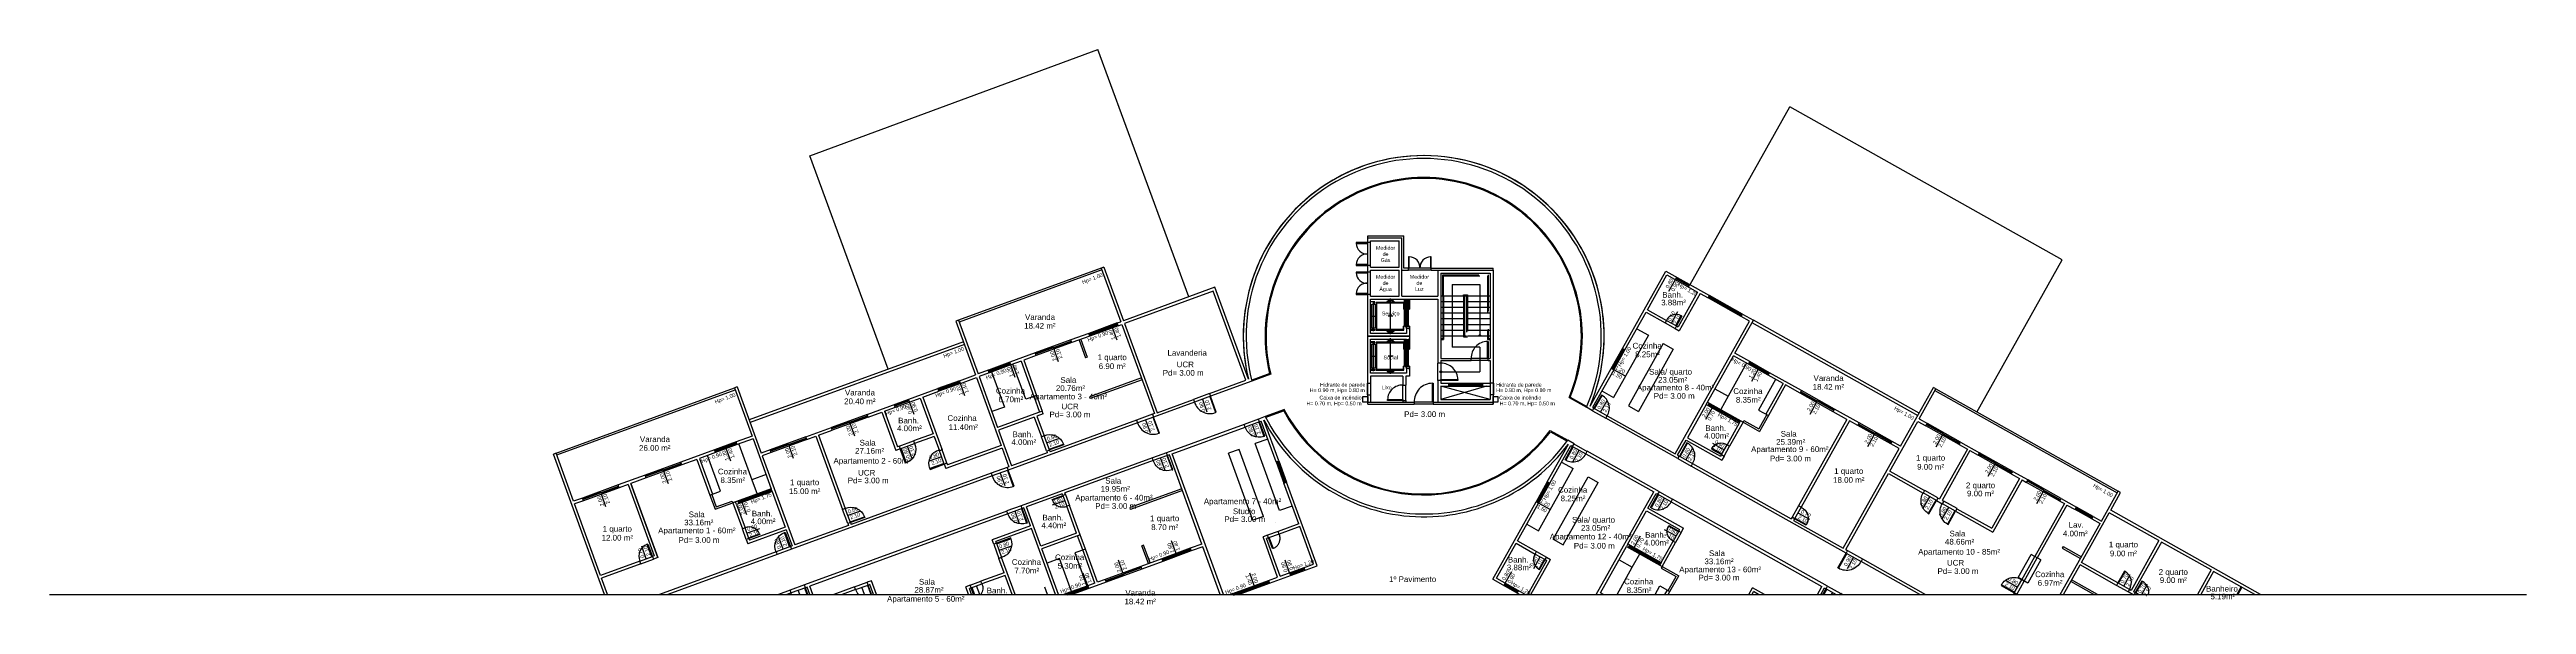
# Model space of a CAD drawing. Header units: millimetres. Extents: x -210 to 1173, y -437 to 320.
# Drawn here: x -210.3 to -79.9, y -60.4 to -31.3 of the extents above; entities that cross this region are included whole.
import ezdxf
from ezdxf.enums import TextEntityAlignment as Align

# ---------------------------------------------------------------- set-up
doc = ezdxf.new("R2010")
doc.units = ezdxf.units.MM
doc.header["$LTSCALE"] = 0.3
for name, pattern in [('DASHDOTX2', [50.8, 25.4, -12.7, 0, -12.7]), ('DASHED2', [9.525, 6.35, -3.175]), ('LTYPE_4', [112.5, 56.25, -56.25]), ('LTYPE_6', [168.75, 112.5, -28.125, 0, -28.125])]:
    doc.linetypes.add(name, pattern=pattern)
for name, color, linetype in [('CORTE', 6, 'Continuous'), ('COTAS', 1, 'Continuous'), ('ESQUADRIAS', 3, 'Continuous'), ('LAYER_0', 6, 'Continuous'), ('LINHA DE CORTE', 6, 'DASHDOTX2'), ('PISO', 1, 'Continuous'), ('PROJEÇÃO', 1, 'DASHED2'), ('TEXTOS', 2, 'Continuous'), ('VISTA', 2, 'Continuous')]:
    doc.layers.add(name, color=color, linetype=linetype)
doc.styles.add('2MM 1_100', font='ARIAL.TTF', dxfattribs={"height": 0.2})
doc.styles.add('3MM 1_100', font='ARIAL.TTF', dxfattribs={"height": 0.3})

msp = doc.modelspace()

# ---------------------------------------------------------------- linework, layer by layer
msp.add_line((-210.338, -59.923), (-79.945, -59.923))
at = {"layer": 'CORTE'}
for p, q in [((-140.947, -41.065), (-139.047, -41.065)), ((-140.947, -41.165), (-140.947, -41.065)), ((-140.947, -41.165), (-139.147, -41.165)), ((-140.947, -41.415), (-140.947, -41.165)), ((-140.797, -41.415), (-140.947, -41.415)), ((-140.797, -41.315), (-139.297, -41.315)), ((-140.797, -41.415), (-140.797, -41.315)), ((-139.297, -42.715), (-139.297, -41.315)), ((-139.147, -44.24), (-139.147, -41.165)), ((-139.047, -42.765), (-139.047, -41.065)), ((-154.828, -42.706), (-154.969, -42.757)), ((-154.969, -42.757), (-153.94, -45.575)), ((-154.828, -42.706), (-153.799, -45.524)), ((-140.947, -42.965), (-140.947, -42.615)), ((-140.797, -42.615), (-140.947, -42.615)), ((-140.797, -42.965), (-140.947, -42.965)), ((-140.797, -42.715), (-140.797, -42.615)), ((-140.797, -42.715), (-139.297, -42.715)), ((-140.797, -42.865), (-139.297, -42.865)), ((-140.797, -42.965), (-140.797, -42.865)), ((-139.297, -44.24), (-139.297, -42.865)), ((-139.147, -42.865), (-138.797, -42.865)), ((-138.797, -42.765), (-139.047, -42.765)), ((-138.797, -42.865), (-138.797, -42.765)), ((-137.597, -42.765), (-134.347, -42.765)), ((-137.597, -42.865), (-137.597, -42.765)), ((-137.597, -42.865), (-137.247, -42.865)), ((-137.247, -42.865), (-137.247, -44.24)), ((-137.247, -42.865), (-134.347, -42.865)), ((-137.097, -43.015), (-137.097, -47.515)), ((-137.097, -43.015), (-134.497, -43.015)), ((-134.497, -43.015), (-134.497, -47.515)), ((-134.347, -42.865), (-134.347, -42.765)), ((-134.347, -42.865), (-134.347, -49.815)), ((-134.347, -42.865), (-134.347, -42.865)), ((-127.536, -46.982), (-125.251, -42.909)), ((-125.251, -42.909), (-122.957, -44.196)), ((-148.988, -43.768), (-153.799, -45.524)), ((-149.078, -43.961), (-153.748, -45.665)), ((-147.364, -48.658), (-149.078, -43.961)), ((-147.223, -48.606), (-148.988, -43.768)), ((-140.947, -49.815), (-140.947, -44.14)), ((-140.797, -44.14), (-140.947, -44.14)), ((-140.797, -44.24), (-140.797, -44.14)), ((-140.797, -44.24), (-139.297, -44.24)), ((-139.147, -44.24), (-137.247, -44.24)), ((-126.221, -44.945), (-125.194, -43.113)), ((-125.194, -43.113), (-123.58, -44.018)), ((-123.58, -44.018), (-124.607, -45.85)), ((-123.449, -44.092), (-124.549, -46.055)), ((-123.449, -44.092), (-123.03, -44.327)), ((-123.03, -44.327), (-122.957, -44.196)), ((-162.484, -45.5), (-162.625, -45.551)), ((-162.625, -45.551), (-161.597, -48.369)), ((-162.484, -45.5), (-161.456, -48.318)), ((-154.128, -45.644), (-153.94, -45.575)), ((-140.797, -46.19), (-140.797, -44.39)), ((-140.797, -44.39), (-137.247, -44.39)), ((-138.897, -44.39), (-138.897, -44.415)), ((-137.247, -44.39), (-137.247, -47.765)), ((-127.405, -47.056), (-126.295, -45.076)), ((-126.295, -45.076), (-125.291, -45.639)), ((-126.221, -44.945), (-125.217, -45.508)), ((-125.699, -45.404), (-125.699, -45.404)), ((-125.217, -45.508), (-125.291, -45.639)), ((-124.761, -52.528), (-120.848, -45.551)), ((-121.619, -47.233), (-120.644, -45.493)), ((-121.286, -45.305), (-121.213, -45.174)), ((-120.848, -45.551), (-121.286, -45.305)), ((-121.213, -45.174), (-120.644, -45.493)), ((-155.631, -46.192), (-156.571, -46.535)), ((-156.519, -46.676), (-156.571, -46.535)), ((-155.58, -46.333), (-156.519, -46.676)), ((-156.143, -46.541), (-155.8, -47.48)), ((-156.05, -46.505), (-155.706, -47.446)), ((-155.58, -46.333), (-155.631, -46.192)), ((-154.077, -45.785), (-154.128, -45.644)), ((-154.077, -45.785), (-153.889, -45.716)), ((-153.889, -45.716), (-152.175, -50.413)), ((-153.748, -45.665), (-152.034, -50.362)), ((-140.947, -46.34), (-138.747, -46.34)), ((-138.747, -46.34), (-140.947, -46.34)), ((-138.897, -46.19), (-140.797, -46.19)), ((-140.797, -48.29), (-140.797, -46.49)), ((-140.797, -46.49), (-138.897, -46.49)), ((-140.797, -46.49), (-138.897, -46.49)), ((-138.897, -45.935), (-138.897, -46.19)), ((-138.897, -46.49), (-138.897, -46.515)), ((-138.747, -45.935), (-138.747, -46.34)), ((-138.747, -46.34), (-138.747, -46.515)), ((-124.694, -45.801), (-124.767, -45.932)), ((-124.767, -45.932), (-124.549, -46.055)), ((-124.694, -45.801), (-124.607, -45.85)), ((-160.917, -48.121), (-161.456, -48.318)), ((-160.865, -48.262), (-160.917, -48.121)), ((-158.45, -47.221), (-159.788, -47.709)), ((-159.737, -47.85), (-159.788, -47.709)), ((-159.197, -47.653), (-159.737, -47.85)), ((-159.197, -47.653), (-158.522, -49.502)), ((-158.398, -47.362), (-159.056, -47.602)), ((-159.056, -47.602), (-158.381, -49.451)), ((-158.398, -47.362), (-158.45, -47.221)), ((-155.706, -47.446), (-155.8, -47.48)), ((-138.897, -48.035), (-138.897, -48.29)), ((-138.747, -48.035), (-138.747, -48.44)), ((-137.097, -47.515), (-135.497, -47.515)), ((-137.097, -47.615), (-137.097, -47.765)), ((-137.097, -47.615), (-135.497, -47.615)), ((-134.597, -47.515), (-134.497, -47.515)), ((-134.597, -47.615), (-134.497, -47.615)), ((-134.497, -47.615), (-134.497, -48.815)), ((-129.238, -50.018), (-128.123, -48.029)), ((-127.992, -48.102), (-129.107, -50.091)), ((-127.992, -48.102), (-128.123, -48.029)), ((-127.405, -47.056), (-127.536, -46.982)), ((-123.062, -49.803), (-121.693, -47.364)), ((-120.908, -47.803), (-121.693, -47.364)), ((-120.835, -47.672), (-121.619, -47.233)), ((-120.908, -47.803), (-120.835, -47.672)), ((-174.138, -49.007), (-174.279, -49.058)), ((-174.279, -49.058), (-173.353, -51.595)), ((-174.138, -49.007), (-172.869, -52.483)), ((-167.303, -50.454), (-163.569, -49.091)), ((-164.363, -49.541), (-163.517, -49.232)), ((-164.363, -49.541), (-163.351, -52.312)), ((-163.517, -49.232), (-163.569, -49.091)), ((-162.441, -48.68), (-161.596, -48.371)), ((-162.39, -48.821), (-162.441, -48.68)), ((-162.39, -48.821), (-161.544, -48.512)), ((-161.544, -48.512), (-160.242, -52.082)), ((-160.865, -48.262), (-161.404, -48.459)), ((-161.404, -48.459), (-160.427, -51.136)), ((-152.861, -48.534), (-155.585, -49.529)), ((-155.585, -49.529), (-155.551, -49.623)), ((-152.826, -48.628), (-155.551, -49.623)), ((-149.276, -49.355), (-147.364, -48.658)), ((-149.276, -49.355), (-149.225, -49.497)), ((-147.044, -48.701), (-149.225, -49.497)), ((-140.967, -48.815), (-140.967, -49.415)), ((-140.967, -48.815), (-140.797, -48.815)), ((-140.967, -49.415), (-140.797, -49.415)), ((-138.897, -48.29), (-140.797, -48.29)), ((-139.097, -48.44), (-140.797, -48.44)), ((-140.797, -48.44), (-140.797, -49.815)), ((-139.097, -48.44), (-139.102, -48.914)), ((-139.097, -48.915), (-138.947, -48.915)), ((-138.747, -48.44), (-138.947, -48.44)), ((-138.947, -48.44), (-138.947, -48.915)), ((-137.247, -48.665), (-137.247, -49.815)), ((-137.097, -48.665), (-137.097, -48.815)), ((-137.097, -48.815), (-134.497, -48.815)), ((-137.097, -48.965), (-137.097, -49.665)), ((-137.097, -48.965), (-134.497, -48.965)), ((-134.697, -48.965), (-137.097, -49.665)), ((-134.497, -49.665), (-137.097, -48.965)), ((-134.497, -48.815), (-134.497, -49.665)), ((-134.327, -48.815), (-134.497, -48.815)), ((-134.327, -49.415), (-134.497, -49.415)), ((-134.327, -48.815), (-134.327, -49.415)), ((-119.077, -48.83), (-119.981, -50.442)), ((-119.861, -48.39), (-119.788, -48.259)), ((-119.077, -48.83), (-119.861, -48.39)), ((-118.946, -48.903), (-119.85, -50.515)), ((-118.11, -49.2), (-119.788, -48.259)), ((-118.183, -49.331), (-118.946, -48.903)), ((-118.183, -49.331), (-118.11, -49.2)), ((-112.895, -52.123), (-111.166, -49.042)), ((-111.917, -50.686), (-111.036, -49.116)), ((-111.036, -49.116), (-111.166, -49.042)), ((-167.251, -50.595), (-167.303, -50.454)), ((-167.251, -50.595), (-166.523, -50.329)), ((-166.523, -50.329), (-165.786, -52.349)), ((-166.382, -50.278), (-164.503, -49.592)), ((-166.382, -50.278), (-165.697, -52.156)), ((-164.503, -49.592), (-163.818, -51.471)), ((-158.079, -50.279), (-160.427, -51.136)), ((-158.497, -50.591), (-160.376, -51.277)), ((-158.497, -50.591), (-158.119, -51.627)), ((-158.027, -50.42), (-158.356, -50.54)), ((-158.356, -50.54), (-157.978, -51.575)), ((-158.027, -50.42), (-158.079, -50.279)), ((-153.114, -50.756), (-157.67, -52.419)), ((-153.114, -50.756), (-153.063, -50.897)), ((-152.175, -50.413), (-152.269, -50.448)), ((-152.269, -50.448), (-152.217, -50.589)), ((-150.07, -49.805), (-152.217, -50.589)), ((-152.034, -50.362), (-150.122, -49.664)), ((-150.122, -49.664), (-150.07, -49.805)), ((-146.335, -50.571), (-146.694, -50.702)), ((-146.642, -50.843), (-146.694, -50.702)), ((-146.642, -50.843), (-146.549, -50.808)), ((-145.767, -52.945), (-146.549, -50.808)), ((-145.626, -52.894), (-146.408, -50.757)), ((-140.947, -49.815), (-138.497, -49.815)), ((-140.947, -49.915), (-140.947, -49.815)), ((-140.947, -49.915), (-138.497, -49.915)), ((-139.097, -49.715), (-139.097, -49.815)), ((-139.097, -49.715), (-138.947, -49.715)), ((-138.947, -49.715), (-138.947, -49.815)), ((-138.497, -49.815), (-138.497, -49.915)), ((-137.497, -49.815), (-137.247, -49.815)), ((-137.497, -49.815), (-137.497, -49.915)), ((-137.497, -49.915), (-134.347, -49.915)), ((-137.247, -49.815), (-134.347, -49.815)), ((-137.097, -49.665), (-134.497, -49.665)), ((-134.347, -49.815), (-134.347, -49.915)), ((-134.347, -49.915), (-134.347, -49.815)), ((-129.107, -50.259), (-129.428, -50.08)), ((-129.107, -50.091), (-129.035, -50.131)), ((-129.107, -50.259), (-129.035, -50.131)), ((-128.409, -50.651), (-128.338, -50.523)), ((-124.615, -52.779), (-128.409, -50.651)), ((-128.338, -50.523), (-124.761, -52.528)), ((-123.135, -49.934), (-124.114, -51.679)), ((-123.135, -49.934), (-121.391, -50.913)), ((-123.062, -49.803), (-121.187, -50.855)), ((-115.719, -50.712), (-118.265, -55.254)), ((-115.588, -50.785), (-118.134, -55.328)), ((-116.438, -50.309), (-116.365, -50.178)), ((-115.719, -50.712), (-116.438, -50.309)), ((-115.077, -50.9), (-116.365, -50.178)), ((-115.15, -51.031), (-115.588, -50.785)), ((-113.458, -53.434), (-111.99, -50.817)), ((-111.99, -50.817), (-111.556, -51.061)), ((-111.917, -50.686), (-111.482, -50.93)), ((-173.353, -51.595), (-174.199, -51.903)), ((-174.147, -52.044), (-174.199, -51.903)), ((-173.302, -51.736), (-174.147, -52.044)), ((-173.302, -51.736), (-172.342, -54.366)), ((-170.52, -51.628), (-169.181, -51.139)), ((-170.469, -51.769), (-170.52, -51.628)), ((-170.469, -51.769), (-169.999, -51.597)), ((-169.999, -51.597), (-168.594, -55.447)), ((-169.858, -51.546), (-169.13, -51.28)), ((-169.858, -51.546), (-168.453, -55.395)), ((-169.13, -51.28), (-169.181, -51.139)), ((-165.603, -52.122), (-165.697, -52.156)), ((-165.603, -52.122), (-165.551, -52.263)), ((-163.818, -51.471), (-164.851, -51.848)), ((-164.851, -51.848), (-164.8, -51.989)), ((-163.766, -51.612), (-164.8, -51.989)), ((-163.766, -51.612), (-163.492, -52.363)), ((-160.242, -52.082), (-163.06, -53.11)), ((-160.376, -51.277), (-159.69, -53.156)), ((-153.063, -50.897), (-159.873, -53.383)), ((-157.978, -51.575), (-158.119, -51.627)), ((-147.445, -50.976), (-151.532, -52.467)), ((-151.246, -52.522), (-147.394, -51.117)), ((-147.394, -51.117), (-147.445, -50.976)), ((-145.68, -51.929), (-145.679, -51.929)), ((-131.492, -53.999), (-130.379, -52.015)), ((-131.361, -54.072), (-130.248, -52.088)), ((-130.085, -52.003), (-130.419, -51.816)), ((-130.248, -52.088), (-130.16, -52.137)), ((-130.16, -52.137), (-130.085, -52.003)), ((-124.63, -52.602), (-124.186, -51.81)), ((-124.186, -51.81), (-122.311, -52.861)), ((-124.114, -51.679), (-122.369, -52.657)), ((-121.391, -50.913), (-122.027, -52.047)), ((-122.027, -52.047), (-121.896, -52.12)), ((-121.187, -50.855), (-121.896, -52.12)), ((-115.15, -51.031), (-115.077, -50.9)), ((-113.406, -52.009), (-113.332, -51.878)), ((-112.968, -52.254), (-113.406, -52.009)), ((-112.895, -52.123), (-113.332, -51.878)), ((-111.556, -51.061), (-111.482, -50.93)), ((-109.811, -52.039), (-109.738, -51.908)), ((-109.811, -52.039), (-109.375, -52.284)), ((-109.738, -51.908), (-108.735, -52.471)), ((-183.673, -52.486), (-183.814, -52.538)), ((-181.119, -59.923), (-183.814, -52.538)), ((-182.747, -55.023), (-183.673, -52.486)), ((-175.326, -52.315), (-177.111, -52.966)), ((-177.059, -53.107), (-177.111, -52.966)), ((-176.261, -52.816), (-177.059, -53.107)), ((-176.261, -52.816), (-175.575, -54.694)), ((-175.274, -52.456), (-176.12, -52.764)), ((-176.12, -52.764), (-175.434, -54.643)), ((-175.274, -52.456), (-175.326, -52.315)), ((-172.399, -52.313), (-172.869, -52.485)), ((-172.818, -52.624), (-171.104, -57.321)), ((-172.348, -52.454), (-172.817, -52.626)), ((-172.348, -52.454), (-172.399, -52.313)), ((-165.551, -52.263), (-165.786, -52.349)), ((-163.351, -52.312), (-163.492, -52.363)), ((-163.094, -53.016), (-163.235, -53.068)), ((-163.235, -53.068), (-163.149, -53.303)), ((-160.19, -52.223), (-163.149, -53.303)), ((-163.094, -53.016), (-163.06, -53.11)), ((-160.19, -52.223), (-159.831, -53.207)), ((-159.831, -53.207), (-159.925, -53.241)), ((-159.925, -53.241), (-159.873, -53.383)), ((-157.811, -52.47), (-159.69, -53.156)), ((-152.283, -52.742), (-159.188, -55.261)), ((-157.704, -52.327), (-157.845, -52.378)), ((-157.845, -52.378), (-157.811, -52.472)), ((-157.704, -52.327), (-157.67, -52.421)), ((-152.232, -52.882), (-156.882, -54.579)), ((-152.232, -52.882), (-152.283, -52.742)), ((-151.48, -52.608), (-151.532, -52.467)), ((-151.386, -52.574), (-151.48, -52.608)), ((-149.672, -57.271), (-151.386, -52.574)), ((-148.545, -59.923), (-151.246, -52.522)), ((-145.767, -52.945), (-145.626, -52.894)), ((-131.405, -53.181), (-131.405, -53.181)), ((-131.405, -53.181), (-131.405, -53.181)), ((-130.918, -52.676), (-130.919, -52.676)), ((-130.918, -52.676), (-130.919, -52.676)), ((-129.463, -52.529), (-129.387, -52.394)), ((-129.463, -52.529), (-125.886, -54.534)), ((-125.593, -54.523), (-129.387, -52.394)), ((-128.634, -52.993), (-128.632, -52.991)), ((-128.503, -53.067), (-128.502, -53.064)), ((-124.63, -52.602), (-124.543, -52.651)), ((-124.543, -52.651), (-124.615, -52.779)), ((-123.845, -53.042), (-123.917, -53.17)), ((-115.762, -57.745), (-123.917, -53.17)), ((-123.845, -53.042), (-118.656, -55.952)), ((-122.32, -52.57), (-122.369, -52.657)), ((-122.32, -52.57), (-122.189, -52.643)), ((-122.189, -52.643), (-122.311, -52.861)), ((-115.908, -57.493), (-112.968, -52.254)), ((-113.458, -53.433), (-111.627, -54.46)), ((-109.375, -52.283), (-110.842, -54.901)), ((-109.244, -52.357), (-110.711, -54.974)), ((-109.244, -52.357), (-108.808, -52.601)), ((-108.808, -52.601), (-108.735, -52.471)), ((-107.064, -53.579), (-106.99, -53.449)), ((-106.99, -53.449), (-106.183, -53.901)), ((-178.99, -53.652), (-180.399, -54.166)), ((-180.347, -54.307), (-180.399, -54.166)), ((-179.878, -54.135), (-180.347, -54.307)), ((-179.878, -54.135), (-178.506, -57.893)), ((-178.938, -53.793), (-179.737, -54.084)), ((-178.314, -57.983), (-179.737, -54.084)), ((-179.737, -54.084), (-178.314, -57.983)), ((-178.938, -53.793), (-178.99, -53.652)), ((-172.342, -54.366), (-174.362, -55.103)), ((-172.29, -54.507), (-174.169, -55.193)), ((-172.29, -54.507), (-171.605, -56.386)), ((-160.719, -53.692), (-171.287, -57.549)), ((-160.77, -53.55), (-168.145, -56.241)), ((-160.77, -53.55), (-160.719, -53.692)), ((-157.023, -54.631), (-158.902, -55.316)), ((-156.989, -54.725), (-157.023, -54.631)), ((-156.848, -54.673), (-156.989, -54.725)), ((-156.848, -54.673), (-156.882, -54.579)), ((-150.735, -54.359), (-153.459, -55.353)), ((-150.701, -54.453), (-153.425, -55.447)), ((-145.357, -54.073), (-145.216, -54.022)), ((-144.576, -56.213), (-145.357, -54.073)), ((-143.614, -58.413), (-145.22, -54.023)), ((-131.361, -54.072), (-131.492, -53.999)), ((-128.91, -59.923), (-125.885, -54.532)), ((-127.631, -53.556), (-127.629, -53.554)), ((-126.196, -55.393), (-125.754, -54.606)), ((-125.755, -54.608), (-125.668, -54.656)), ((-125.668, -54.656), (-125.593, -54.523)), ((-115.777, -57.566), (-113.532, -53.564)), ((-113.532, -53.564), (-111.7, -54.591)), ((-111.627, -54.46), (-111.7, -54.591)), ((-106.627, -53.824), (-108.094, -56.441)), ((-106.497, -53.897), (-108.037, -56.645)), ((-107.064, -53.579), (-106.627, -53.824)), ((-106.497, -53.897), (-106.256, -54.032)), ((-106.256, -54.032), (-106.183, -53.901)), ((-102.322, -56.066), (-101.441, -54.496)), ((-101.833, -55.493), (-101.314, -54.567)), ((-101.314, -54.567), (-101.441, -54.496)), ((-182.277, -54.851), (-182.747, -55.023)), ((-182.226, -54.992), (-182.696, -55.164)), ((-181.325, -58.921), (-182.696, -55.164)), ((-182.226, -54.992), (-182.277, -54.851)), ((-174.362, -55.103), (-173.865, -56.465)), ((-174.169, -55.193), (-173.724, -56.414)), ((-159.94, -55.535), (-170.602, -59.426)), ((-159.888, -55.676), (-170.316, -59.481)), ((-168.453, -55.395), (-168.594, -55.447)), ((-159.888, -55.676), (-159.94, -55.535)), ((-159.137, -55.402), (-159.188, -55.261)), ((-159.043, -55.368), (-159.137, -55.402)), ((-158.7, -56.307), (-159.043, -55.368)), ((-158.148, -57.383), (-158.902, -55.316)), ((-156.642, -55.237), (-156.783, -55.288)), ((-156.269, -56.697), (-156.783, -55.288)), ((-156.076, -56.787), (-156.642, -55.237)), ((-153.425, -55.447), (-153.459, -55.353)), ((-134.366, -59.123), (-132.079, -55.046)), ((-133.061, -57.103), (-131.948, -55.119)), ((-131.948, -55.119), (-132.079, -55.046)), ((-127.248, -57.268), (-126.269, -55.523)), ((-126.271, -55.522), (-124.525, -56.502)), ((-126.198, -55.391), (-124.321, -56.444)), ((-124.97, -55.048), (-124.896, -54.914)), ((-124.97, -55.048), (-117.033, -59.499)), ((-116.741, -59.488), (-124.896, -54.914)), ((-123.793, -55.708), (-123.792, -55.707)), ((-123.27, -56.002), (-123.269, -56)), ((-118.607, -55.865), (-118.656, -55.952)), ((-118.476, -55.938), (-118.607, -55.865)), ((-118.476, -55.938), (-118.525, -56.025)), ((-118.525, -56.025), (-115.908, -57.493)), ((-118.134, -55.328), (-118.265, -55.254)), ((-110.929, -54.852), (-111.002, -54.983)), ((-111.002, -54.983), (-110.697, -55.154)), ((-110.929, -54.852), (-110.842, -54.901)), ((-110.711, -54.974), (-110.624, -55.023)), ((-110.624, -55.023), (-110.697, -55.154)), ((-109.926, -55.414), (-109.999, -55.545)), ((-109.999, -55.545), (-108.037, -56.645)), ((-109.926, -55.414), (-108.094, -56.441)), ((-104.271, -55.145), (-105.83, -57.928)), ((-104.14, -55.219), (-105.7, -58.001)), ((-104.511, -55.01), (-104.438, -54.88)), ((-104.511, -55.01), (-104.271, -55.145)), ((-104.438, -54.88), (-103.63, -55.332)), ((-104.14, -55.219), (-103.704, -55.463)), ((-103.704, -55.463), (-103.63, -55.332)), ((-103.374, -58.24), (-101.907, -55.624)), ((-102.832, -55.952), (-102.758, -55.821)), ((-102.832, -55.952), (-102.395, -56.197)), ((-102.758, -55.821), (-102.322, -56.066)), ((-99.291, -57.092), (-101.907, -55.624)), ((-93.942, -59.923), (-101.833, -55.493)), ((-173.724, -56.414), (-173.865, -56.465)), ((-173.518, -56.977), (-173.659, -57.029)), ((-173.659, -57.029), (-173.573, -57.264)), ((-171.553, -56.527), (-173.573, -57.264)), ((-173.518, -56.977), (-173.484, -57.071)), ((-171.605, -56.386), (-173.484, -57.071)), ((-171.553, -56.527), (-171.245, -57.372)), ((-171.339, -57.406), (-171.245, -57.372)), ((-168.286, -56.292), (-171.104, -57.321)), ((-168.179, -56.147), (-168.32, -56.198)), ((-168.32, -56.198), (-168.286, -56.292)), ((-168.179, -56.147), (-168.145, -56.241)), ((-158.7, -56.307), (-160.72, -57.044)), ((-160.634, -57.279), (-160.72, -57.044)), ((-160.493, -57.228), (-160.634, -57.279)), ((-158.648, -56.448), (-160.527, -57.134)), ((-160.493, -57.228), (-160.527, -57.134)), ((-157.38, -59.923), (-158.648, -56.448)), ((-156.269, -56.697), (-158.148, -57.383)), ((-156.076, -56.787), (-158.096, -57.524)), ((-152.74, -57.326), (-152.833, -57.36)), ((-152.491, -58.299), (-152.833, -57.36)), ((-152.397, -58.265), (-152.74, -57.326)), ((-149.672, -57.271), (-150.283, -57.494)), ((-146.222, -56.811), (-146.457, -56.896)), ((-145.688, -59.011), (-146.457, -56.896)), ((-146.171, -56.951), (-146.265, -56.985)), ((-145.547, -58.959), (-146.265, -56.985)), ((-146.171, -56.951), (-146.222, -56.81)), ((-145.808, -56.164), (-145.808, -56.164)), ((-144.576, -56.213), (-145.658, -56.606)), ((-145.607, -56.746), (-145.658, -56.605)), ((-144.525, -56.354), (-145.607, -56.746)), ((-143.806, -58.324), (-144.525, -56.354)), ((-134.162, -59.065), (-133.135, -57.234)), ((-133.135, -57.234), (-132.131, -57.796)), ((-133.062, -57.103), (-132.058, -57.666)), ((-132.939, -56.885), (-132.939, -56.885)), ((-132.866, -56.754), (-132.866, -56.754)), ((-127.25, -57.267), (-125.503, -58.246)), ((-125.503, -58.246), (-124.867, -57.112)), ((-125.446, -58.45), (-124.737, -57.185)), ((-124.867, -57.112), (-124.737, -57.185)), ((-124.574, -56.589), (-124.525, -56.502)), ((-124.574, -56.589), (-124.443, -56.662)), ((-124.443, -56.662), (-124.321, -56.444)), ((-123.139, -56.075), (-123.138, -56.074)), ((-104.486, -59.923), (-102.395, -56.197)), ((-99.291, -57.092), (-100.757, -59.707)), ((-99.16, -57.166), (-100.626, -59.78)), ((-96.544, -58.634), (-99.16, -57.166)), ((-179.258, -58.167), (-181.325, -58.921)), ((-179.206, -58.308), (-181.273, -59.062)), ((-179.206, -58.308), (-179.258, -58.167)), ((-178.506, -57.893), (-178.6, -57.927)), ((-178.6, -57.927), (-178.549, -58.068)), ((-178.314, -57.983), (-178.549, -58.068)), ((-172.09, -57.681), (-178.235, -59.923)), ((-172.038, -57.824), (-177.791, -59.923)), ((-172.09, -57.681), (-172.038, -57.824)), ((-171.339, -57.406), (-171.287, -57.549)), ((-160.219, -57.979), (-160.36, -58.031)), ((-160.085, -58.782), (-160.36, -58.031)), ((-159.509, -59.923), (-160.219, -57.979)), ((-157.221, -59.923), (-158.096, -57.524)), ((-155.309, -59.328), (-155.945, -57.585)), ((-155.168, -59.276), (-155.804, -57.534)), ((-151.786, -58.042), (-152.89, -58.445)), ((-152.89, -58.445), (-152.838, -58.586)), ((-151.735, -58.183), (-152.838, -58.586)), ((-151.786, -58.042), (-151.735, -58.183)), ((-150.283, -57.494), (-150.232, -57.635)), ((-149.621, -57.412), (-150.232, -57.635)), ((-148.705, -59.923), (-149.621, -57.412)), ((-146.113, -59.325), (-143.614, -58.413)), ((-145.547, -58.959), (-143.806, -58.324)), ((-132.522, -59.923), (-131.521, -58.139)), ((-132.451, -57.445), (-132.451, -57.445)), ((-132.35, -59.923), (-131.316, -58.081)), ((-132.131, -57.796), (-132.058, -57.666)), ((-131.608, -58.09), (-131.535, -57.959)), ((-131.608, -58.09), (-131.521, -58.139)), ((-131.535, -57.959), (-131.316, -58.081)), ((-128.69, -59.838), (-127.321, -57.398)), ((-127.323, -57.397), (-125.446, -58.45)), ((-115.777, -57.566), (-115.69, -57.615)), ((-115.69, -57.615), (-115.762, -57.745)), ((-114.905, -58.056), (-114.977, -58.185)), ((-111.879, -59.923), (-114.977, -58.185)), ((-114.905, -58.056), (-111.575, -59.923)), ((-106.515, -59.149), (-105.83, -57.928)), ((-106.384, -59.223), (-105.7, -58.001)), ((-105.7, -58.001), (-105.83, -57.928)), ((-104.318, -59.923), (-103.447, -58.371)), ((-101.528, -59.447), (-103.447, -58.371)), ((-101.455, -59.316), (-103.374, -58.24)), ((-96.544, -58.634), (-97.267, -59.923)), ((-180.959, -59.923), (-181.273, -59.062)), ((-171.353, -59.7), (-171.963, -59.923)), ((-171.302, -59.841), (-171.525, -59.923)), ((-171.302, -59.841), (-171.353, -59.7)), ((-170.55, -59.567), (-170.602, -59.426)), ((-170.456, -59.533), (-170.55, -59.567)), ((-170.314, -59.923), (-170.456, -59.533)), ((-170.154, -59.923), (-170.316, -59.481)), ((-167.957, -59.526), (-169.046, -59.923)), ((-167.906, -59.667), (-168.608, -59.923)), ((-167.906, -59.667), (-168.608, -59.923)), ((-167.906, -59.667), (-167.957, -59.526)), ((-167.065, -59.2), (-167.3, -59.286)), ((-167.248, -59.427), (-167.3, -59.286)), ((-167.154, -59.392), (-167.248, -59.427)), ((-167.154, -59.392), (-167.248, -59.427)), ((-166.961, -59.923), (-167.154, -59.392)), ((-166.801, -59.923), (-167.065, -59.2)), ((-161.87, -59.433), (-162.105, -59.519)), ((-161.958, -59.923), (-162.105, -59.519)), ((-161.819, -59.574), (-161.913, -59.609)), ((-161.798, -59.923), (-161.913, -59.609)), ((-161.819, -59.574), (-161.87, -59.433)), ((-160.085, -58.782), (-161.307, -59.228)), ((-161.255, -59.369), (-161.307, -59.228)), ((-160.034, -58.923), (-161.255, -59.369)), ((-159.669, -59.923), (-160.034, -58.923)), ((-156.812, -59.876), (-156.94, -59.923)), ((-156.812, -59.876), (-156.795, -59.923)), ((-155.309, -59.328), (-155.732, -59.482)), ((-155.685, -59.465), (-155.633, -59.606)), ((-154.717, -59.272), (-155.633, -59.606)), ((-154.769, -59.131), (-155.168, -59.276)), ((-154.769, -59.131), (-154.717, -59.272)), ((-148.043, -59.87), (-148.187, -59.923)), ((-148.043, -59.87), (-148.024, -59.923)), ((-146.164, -59.184), (-145.688, -59.011)), ((-146.164, -59.184), (-146.113, -59.325)), ((-134.366, -59.123), (-132.939, -59.923)), ((-134.22, -58.861), (-134.22, -58.861)), ((-134.162, -59.065), (-132.633, -59.923)), ((-128.773, -59.68), (-128.772, -59.68)), ((-128.7, -59.549), (-128.699, -59.549)), ((-128.54, -59.923), (-128.69, -59.838)), ((-125.298, -59.923), (-125.17, -59.694)), ((-125.126, -59.923), (-125.039, -59.768)), ((-120.883, -59.923), (-120.686, -59.571)), ((-120.711, -59.923), (-120.628, -59.775)), ((-120.058, -59.923), (-120.686, -59.571)), ((-120.365, -59.923), (-120.628, -59.775)), ((-117.271, -59.923), (-117.033, -59.499)), ((-117.099, -59.923), (-116.903, -59.572)), ((-116.903, -59.572), (-116.815, -59.621)), ((-116.815, -59.621), (-116.741, -59.488)), ((-116.067, -59.923), (-116.043, -59.88)), ((-115.966, -59.923), (-116.043, -59.88)), ((-106.906, -59.847), (-106.949, -59.923)), ((-106.775, -59.92), (-106.906, -59.847)), ((-106.775, -59.92), (-106.777, -59.923)), ((-106.384, -59.223), (-106.515, -59.149)), ((-102.724, -59.923), (-103.937, -59.243)), ((-102.519, -59.923), (-103.888, -59.156)), ((-101.455, -59.316), (-101.528, -59.447)), ((-100.844, -59.658), (-100.917, -59.789)), ((-100.612, -59.96), (-100.917, -59.789)), ((-100.757, -59.707), (-100.844, -59.658)), ((-100.539, -59.829), (-100.626, -59.78)), ((-100.539, -59.829), (-100.612, -59.96)), ((-96.413, -58.708), (-97.095, -59.923)), ((-94.248, -59.923), (-96.413, -58.708)), ((-94.962, -59.514), (-95.192, -59.923)), ((-94.927, -59.533), (-95.146, -59.923)), ((-116.118, -60.013), (-116.118, -60.012))]:
    msp.add_line(p, q, dxfattribs=at)
for points in [[(-141.197, -49.514), (-140.947, -49.514), (-140.947, -49.814), (-141.197, -49.814)], [(-134.347, -49.515), (-134.097, -49.515), (-134.097, -49.815), (-134.347, -49.815)]]:
    msp.add_lwpolyline(points, close=True, dxfattribs=at)
for radius, start, end in [(9.5, 341.51371, 189.53381), (9.5, 337.22264, 193.80215), (9.35, 336.42283, 194.62561), (9.5, 207.70893, 323.33612), (9.35, 206.90585, 324.14754)]:
    msp.add_arc((-137.997, -46.34), radius, start, end, dxfattribs=at)
at = {"layer": 'COTAS'}
for p, q in [((-136.497, -43.615), (-136.497, -46.915)), ((-136.497, -43.615), (-135.047, -43.615)), ((-135.047, -43.615), (-135.047, -46.315)), ((-125.095, -43.969), (-124.751, -43.356)), ((-124.956, -45.655), (-124.625, -45.035)), ((-154.131, -46.555), (-154.372, -45.895)), ((-135.047, -46.915), (-136.497, -46.915)), ((-135.047, -46.315), (-135.096, -46.265)), ((-135.047, -46.315), (-134.996, -46.265)), ((-135.047, -46.915), (-135.047, -48.215)), ((-159.496, -48.51), (-159.737, -47.85)), ((-157.218, -47.679), (-157.459, -47.019)), ((-137.097, -48.215), (-135.047, -48.215)), ((-127.379, -48.446), (-127.992, -48.102)), ((-120.729, -48.71), (-120.385, -48.096)), ((-162.149, -49.481), (-162.39, -48.821)), ((-164.826, -50.458), (-165.067, -49.798)), ((-128.686, -50.327), (-128.343, -49.714)), ((-122.813, -50.114), (-123.156, -50.727)), ((-117.654, -50.433), (-117.311, -49.82)), ((-171.167, -52.772), (-171.408, -52.112)), ((-167.95, -51.598), (-168.191, -50.937)), ((-122.786, -51.965), (-122.181, -52.321)), ((-114.622, -52.133), (-114.278, -51.519)), ((-111.027, -52.163), (-110.683, -51.55)), ((-177.758, -54.11), (-177.999, -53.45)), ((-174.47, -52.91), (-174.711, -52.25)), ((-130.155, -52.946), (-129.812, -52.333)), ((-123.847, -52.227), (-124.191, -52.84)), ((-108.28, -53.704), (-107.936, -53.09)), ((-181.046, -55.31), (-181.287, -54.65)), ((-105.727, -55.134), (-105.384, -54.521)), ((-173.628, -55.743), (-173.869, -55.083)), ((-131.335, -55.463), (-131.948, -55.119)), ((-125.663, -55.464), (-125.319, -54.851)), ((-118.305, -55.633), (-117.685, -55.963)), ((-111.705, -55.388), (-111.348, -54.782)), ((-110.702, -55.95), (-110.345, -55.344)), ((-151.035, -57.768), (-151.276, -57.108)), ((-126.927, -57.45), (-126.583, -56.836)), ((-125.333, -56.507), (-124.713, -56.837)), ((-153.829, -58.788), (-154.07, -58.128)), ((-145.059, -58.781), (-145.289, -58.117)), ((-132.2, -58.563), (-131.87, -57.943)), ((-115.37, -57.965), (-115.714, -58.578)), ((-157.806, -59.923), (-157.945, -59.542)), ((-155.683, -59.464), (-155.925, -58.804)), ((-146.915, -59.46), (-147.155, -58.8)), ((-133.705, -59.323), (-133.361, -58.71)), ((-116.526, -59.923), (-116.466, -59.817)), ((-107.338, -59.181), (-106.733, -59.538)), ((-101.149, -59.487), (-100.806, -58.874)), ((-100.19, -59.923), (-99.89, -59.387))]:
    msp.add_line(p, q, dxfattribs=at)
at = {"layer": 'COTAS', "extrusion": (-3.54684e-12, -2.44572e-13, -1)}
for p, q in [((-152.64, -50.743), (-152.399, -51.403)), ((-149.647, -49.651), (-149.406, -50.311)), ((-160.296, -53.538), (-160.055, -54.198))]:
    msp.add_line(p, q, dxfattribs=at)
at = {"layer": 'COTAS', "extrusion": (-1.35577e-13, -1.67877e-12, -1)}
for p, q in [((-164.935, -52.786), (-165.176, -52.126)), ((-146.777, -51.642), (-147.017, -50.982)), ((-151.615, -53.406), (-151.856, -52.745)), ((-159.271, -56.2), (-159.512, -55.539)), ((-171.715, -57.544), (-171.955, -56.883)), ((-170.846, -59.923), (-170.926, -59.704)), ((-167.44, -59.923), (-167.577, -59.547)), ((-161.372, -59.923), (-161.537, -59.471))]:
    msp.add_line(p, q, dxfattribs=at)
at = {"layer": 'COTAS', "extrusion": (-4.198e-17, 1.1504e-16, -1)}
for p, q in [((-157.174, -51.721), (-157.84, -51.948)), ((-163.374, -52.693), (-164.04, -52.92)), ((-167.649, -55.544), (-168.314, -55.77)), ((-156.886, -55.007), (-157.551, -55.233)), ((-172.955, -56.469), (-173.621, -56.696)), ((-178.929, -58.047), (-179.156, -57.382)), ((-159.691, -57.377), (-160.356, -57.603))]:
    msp.add_line(p, q, dxfattribs=at)
at = {"layer": 'COTAS'}
msp.add_circle((-137.097, -48.215), 0.05, dxfattribs=at)
at = {"layer": 'ESQUADRIAS'}
for p, q in [((-121.259, -45.257), (-123.004, -44.279)), ((-121.239, -45.222), (-122.984, -44.244)), ((-157.498, -46.911), (-158.438, -47.254)), ((-156.545, -46.606), (-158.424, -47.291)), ((-157.47, -46.987), (-157.498, -46.912)), ((-156.531, -46.643), (-157.471, -46.986)), ((-154.109, -45.696), (-155.612, -46.244)), ((-154.096, -45.733), (-155.599, -46.282)), ((-159.769, -47.761), (-160.897, -48.172)), ((-159.756, -47.799), (-160.883, -48.21)), ((-128.075, -48.056), (-127.488, -47.009)), ((-128.04, -48.075), (-127.453, -47.029)), ((-119.835, -48.342), (-120.881, -47.755)), ((-119.815, -48.307), (-120.862, -47.72)), ((-162.422, -48.731), (-163.55, -49.143)), ((-162.409, -48.769), (-163.536, -49.18)), ((-117.293, -49.789), (-118.166, -49.3)), ((-116.402, -50.243), (-118.146, -49.265)), ((-168.23, -50.829), (-169.169, -51.172)), ((-167.277, -50.524), (-169.156, -51.21)), ((-168.203, -50.905), (-168.23, -50.829)), ((-167.263, -50.562), (-168.203, -50.905)), ((-117.254, -49.719), (-117.293, -49.789)), ((-116.382, -50.208), (-117.254, -49.719)), ((-174.18, -51.955), (-175.307, -52.366)), ((-174.166, -51.993), (-175.293, -52.404)), ((-171.448, -52.004), (-172.387, -52.346)), ((-170.494, -51.698), (-172.373, -52.384)), ((-171.42, -52.079), (-171.448, -52.004)), ((-170.481, -51.736), (-171.42, -52.079)), ((-114.261, -51.489), (-115.133, -51)), ((-113.369, -51.943), (-115.114, -50.965)), ((-114.222, -51.419), (-114.261, -51.489)), ((-113.35, -51.908), (-114.222, -51.419)), ((-109.775, -51.974), (-111.519, -50.995)), ((-110.627, -51.45), (-111.499, -50.961)), ((-110.666, -51.519), (-110.627, -51.45)), ((-109.794, -52.008), (-110.666, -51.519)), ((-178.038, -53.342), (-178.978, -53.685)), ((-177.085, -53.037), (-178.964, -53.722)), ((-178.011, -53.417), (-178.038, -53.342)), ((-177.071, -53.074), (-178.011, -53.417)), ((-145.715, -52.926), (-145.306, -54.054)), ((-145.678, -52.913), (-145.268, -54.04)), ((-107.027, -53.514), (-108.771, -52.536)), ((-107.88, -52.99), (-108.752, -52.501)), ((-107.919, -53.06), (-107.88, -52.99)), ((-107.046, -53.549), (-107.919, -53.06)), ((-181.326, -54.542), (-182.265, -54.884)), ((-180.373, -54.236), (-182.252, -54.922)), ((-181.299, -54.617), (-181.326, -54.542)), ((-180.359, -54.274), (-181.299, -54.617)), ((-131.444, -54.026), (-132.031, -55.073)), ((-131.409, -54.045), (-131.996, -55.092)), ((-104.475, -54.945), (-106.219, -53.967)), ((-105.327, -54.421), (-106.2, -53.932)), ((-105.367, -54.491), (-105.327, -54.421)), ((-104.494, -54.98), (-105.367, -54.491)), ((-102.805, -55.904), (-103.677, -55.415)), ((-102.785, -55.869), (-103.657, -55.38)), ((-152.864, -58.516), (-154.743, -59.201)), ((-152.878, -58.478), (-153.817, -58.821)), ((-150.264, -57.545), (-151.767, -58.094)), ((-150.25, -57.583), (-151.754, -58.131)), ((-155.665, -59.516), (-156.792, -59.927)), ((-155.651, -59.554), (-156.778, -59.965)), ((-153.79, -58.896), (-154.729, -59.239)), ((-153.817, -58.821), (-153.79, -58.896)), ((-148.024, -59.922), (-146.144, -59.239)), ((-148.01, -59.96), (-146.131, -59.276))]:
    msp.add_line(p, q, dxfattribs=at)
for points in [[(-140.947, -41.415), (-141.547, -41.415), (-141.547, -41.455), (-140.947, -41.455)], [(-140.947, -42.575), (-141.547, -42.575), (-141.547, -42.615), (-140.947, -42.615)], [(-140.947, -42.965), (-141.547, -42.965), (-141.547, -43.005), (-140.947, -43.005)], [(-138.757, -42.765), (-138.757, -42.165), (-138.797, -42.165), (-138.797, -42.765)], [(-137.597, -42.765), (-137.597, -42.165), (-137.637, -42.165), (-137.637, -42.765)], [(-140.947, -44.1), (-141.547, -44.1), (-141.547, -44.14), (-140.947, -44.14)], [(-124.694, -45.801), (-124.729, -45.782), (-124.436, -45.258), (-124.401, -45.278)], [(-134.597, -47.515), (-134.637, -47.515), (-134.637, -46.615), (-134.597, -46.615)], [(-149.225, -49.497), (-149.262, -49.51), (-148.954, -50.356), (-148.916, -50.342)], [(-137.497, -49.815), (-137.537, -49.815), (-137.537, -48.815), (-137.497, -48.815)], [(-137.097, -48.665), (-137.097, -48.625), (-136.197, -48.625), (-136.197, -48.665)], [(-129.036, -50.131), (-129.001, -50.151), (-128.61, -49.453), (-128.645, -49.434)], [(-152.217, -50.589), (-152.255, -50.603), (-151.946, -51.448), (-151.909, -51.434)], [(-139.097, -49.715), (-139.897, -49.715), (-139.897, -49.675), (-139.097, -49.675)], [(-130.16, -52.137), (-130.126, -52.157), (-130.517, -52.855), (-130.552, -52.835)], [(-124.54, -52.645), (-124.505, -52.664), (-124.114, -51.967), (-124.149, -51.947)], [(-159.873, -53.383), (-159.911, -53.397), (-159.602, -54.243), (-159.565, -54.229)], [(-125.668, -54.656), (-125.633, -54.675), (-126.024, -55.373), (-126.059, -55.353)], [(-178.6, -57.927), (-178.638, -57.941), (-178.878, -57.283), (-178.84, -57.27)], [(-173.518, -56.977), (-173.532, -56.94), (-172.968, -56.734), (-172.954, -56.772)], [(-146.171, -56.951), (-146.133, -56.938), (-145.928, -57.502), (-145.966, -57.515)], [(-131.608, -58.09), (-131.643, -58.07), (-131.937, -58.594), (-131.902, -58.613)], [(-101.455, -59.315), (-101.42, -59.335), (-101.077, -58.724), (-101.112, -58.705)], [(-100.539, -59.829), (-100.504, -59.848), (-100.161, -59.238), (-100.196, -59.218)]]:
    msp.add_lwpolyline(points, close=True, dxfattribs=at)
at = {"layer": 'ESQUADRIAS', "extrusion": (1.1504e-16, 4.198e-17, -1), "elevation": 0}
for points in [[(146.642, -50.845), (146.679, -50.859), (146.405, -51.61), (146.367, -51.596)], [(151.48, -52.608), (151.518, -52.622), (151.244, -53.373), (151.206, -53.36)], [(159.137, -55.402), (159.174, -55.416), (158.9, -56.167), (158.862, -56.154)], [(171.339, -57.406), (171.376, -57.42), (171.651, -56.669), (171.613, -56.655)]]:
    msp.add_lwpolyline(points, close=True, dxfattribs=at)
at = {"layer": 'ESQUADRIAS', "extrusion": (2.1433e-09, 5.63047e-10, -1), "elevation": 0}
for points in [[(157.703, -52.324), (157.716, -52.286), (156.965, -52.012), (156.951, -52.05)], [(168.177, -56.146), (168.191, -56.109), (167.439, -55.834), (167.426, -55.872)]]:
    msp.add_lwpolyline(points, close=True, dxfattribs=at)
at = {"layer": 'ESQUADRIAS', "extrusion": (2.87787e-10, -2.01522e-09, -1), "elevation": 0}
msp.add_lwpolyline([(165.551, -52.263), (165.514, -52.249), (165.24, -53.001), (165.277, -53.015)], close=True, dxfattribs=at)
at = {"layer": 'ESQUADRIAS', "extrusion": (-2.0022e-09, -9.49707e-10, -1), "elevation": 0}
msp.add_lwpolyline([(163.235, -53.068), (163.249, -53.03), (164, -53.304), (163.987, -53.342)], close=True, dxfattribs=at)
at = {"layer": 'ESQUADRIAS', "extrusion": (-5.9867e-17, -1.0683e-16, -1)}
msp.add_lwpolyline([(122.32, -52.57), (122.3, -52.535), (122.824, -52.242), (122.843, -52.277)], close=True, dxfattribs=at)
at = {"layer": 'ESQUADRIAS', "extrusion": (-6.00792e-15, -1.27069e-14, -1)}
msp.add_lwpolyline([(156.989, -54.725), (156.975, -54.762), (157.539, -54.968), (157.552, -54.93)], close=True, dxfattribs=at)
at = {"layer": 'ESQUADRIAS', "extrusion": (-5.99217e-17, -1.06799e-16, -1)}
msp.add_lwpolyline([(118.477, -55.938), (118.457, -55.903), (117.847, -56.246), (117.866, -56.28)], close=True, dxfattribs=at)
at = {"layer": 'ESQUADRIAS', "extrusion": (8.63923e-14, -3.06562e-13, -1)}
msp.add_lwpolyline([(111.002, -54.983), (111.037, -54.963), (111.433, -55.658), (111.398, -55.678)], close=True, dxfattribs=at)
at = {"layer": 'ESQUADRIAS', "extrusion": (8.63948e-14, -3.0657e-13, -1)}
msp.add_lwpolyline([(109.999, -55.545), (110.034, -55.525), (110.43, -56.22), (110.395, -56.24)], close=True, dxfattribs=at)
at = {"layer": 'ESQUADRIAS', "extrusion": (2.0022e-09, 9.49707e-10, -1), "elevation": 0}
msp.add_lwpolyline([(160.493, -57.228), (160.479, -57.265), (159.728, -56.991), (159.741, -56.953)], close=True, dxfattribs=at)
at = {"layer": 'ESQUADRIAS', "extrusion": (5.99313e-17, 1.06793e-16, -1)}
msp.add_lwpolyline([(124.574, -56.589), (124.593, -56.624), (125.117, -56.33), (125.097, -56.295)], close=True, dxfattribs=at)
at = {"layer": 'ESQUADRIAS', "extrusion": (1.06806e-16, -5.99088e-17, -1)}
msp.add_lwpolyline([(115.762, -57.745), (115.727, -57.764), (116.168, -58.549), (116.203, -58.53)], close=True, dxfattribs=at)
at = {"layer": 'ESQUADRIAS', "extrusion": (1.1504e-16, 4.198e-17, -1), "elevation": 0}
msp.add_lwpolyline([(170.421, -59.923), (170.55, -59.567), (170.588, -59.581), (170.463, -59.923)], dxfattribs=at)
at = {"layer": 'ESQUADRIAS'}
for points in [[(-167.067, -59.923), (-167.248, -59.427), (-167.286, -59.44), (-167.11, -59.923)], [(-116.985, -59.923), (-116.815, -59.621), (-116.78, -59.641), (-116.939, -59.923)]]:
    msp.add_lwpolyline(points, dxfattribs=at)
at = {"layer": 'ESQUADRIAS', "extrusion": (4.198e-17, -1.1504e-16, -1)}
msp.add_lwpolyline([(161.692, -59.923), (161.819, -59.574), (161.781, -59.561), (161.649, -59.923)], dxfattribs=at)
at = {"layer": 'ESQUADRIAS', "extrusion": (-6.06463e-17, -1.06389e-16, -1)}
msp.add_lwpolyline([(106.911, -59.844), (106.891, -59.81), (107.586, -59.413), (107.606, -59.448)], close=True, dxfattribs=at)
at = {"layer": 'LAYER_0', "color": 11}
for p, q in [((-140.564, -44.536), (-140.797, -44.536)), ((-140.727, -45.92), (-140.727, -44.66)), ((-140.727, -44.66), (-140.547, -44.66)), ((-140.604, -44.586), (-140.564, -44.586)), ((-140.564, -44.586), (-140.564, -44.536)), ((-140.547, -44.66), (-140.547, -45.92)), ((-139.047, -44.56), (-140.497, -44.56)), ((-140.497, -44.56), (-140.497, -46.02)), ((-140.467, -45.99), (-140.467, -44.59)), ((-140.467, -44.59), (-139.067, -44.59)), ((-139.957, -44.535), (-139.957, -44.529)), ((-139.957, -44.529), (-139.903, -44.529)), ((-139.957, -44.535), (-139.897, -44.535)), ((-139.903, -44.529), (-139.903, -44.475)), ((-139.903, -44.475), (-139.822, -44.475)), ((-139.897, -44.535), (-139.897, -44.475)), ((-139.897, -44.535), (-139.897, -44.56)), ((-139.832, -44.44), (-139.832, -44.39)), ((-139.792, -44.44), (-139.832, -44.44)), ((-139.822, -44.475), (-139.822, -44.535)), ((-139.822, -44.535), (-139.822, -44.56)), ((-139.747, -44.44), (-139.792, -44.44)), ((-139.792, -44.44), (-139.792, -44.444)), ((-139.788, -44.448), (-139.792, -44.444)), ((-139.755, -44.45), (-139.788, -44.448)), ((-139.755, -44.45), (-139.751, -44.453)), ((-139.751, -44.469), (-139.755, -44.473)), ((-139.755, -44.515), (-139.755, -44.473)), ((-139.747, -44.515), (-139.755, -44.515)), ((-139.751, -44.469), (-139.751, -44.453)), ((-139.702, -44.44), (-139.747, -44.44)), ((-139.747, -44.515), (-139.739, -44.515)), ((-139.742, -44.453), (-139.739, -44.45)), ((-139.742, -44.469), (-139.742, -44.453)), ((-139.742, -44.469), (-139.739, -44.473)), ((-139.739, -44.45), (-139.705, -44.448)), ((-139.739, -44.515), (-139.739, -44.473)), ((-139.705, -44.448), (-139.702, -44.444)), ((-139.702, -44.44), (-139.662, -44.44)), ((-139.702, -44.44), (-139.702, -44.444)), ((-139.591, -44.475), (-139.672, -44.475)), ((-139.672, -44.475), (-139.672, -44.535)), ((-139.672, -44.535), (-139.672, -44.56)), ((-139.662, -44.44), (-139.662, -44.39)), ((-139.597, -44.535), (-139.597, -44.475)), ((-139.597, -44.535), (-139.597, -44.56)), ((-139.537, -44.535), (-139.597, -44.535)), ((-139.591, -44.529), (-139.591, -44.475)), ((-139.537, -44.529), (-139.591, -44.529)), ((-139.537, -44.535), (-139.537, -44.529)), ((-139.067, -44.59), (-139.067, -44.915)), ((-139.017, -44.915), (-139.067, -44.915)), ((-139.047, -44.913), (-139.047, -44.56)), ((-139.019, -44.913), (-139.047, -44.913)), ((-139.017, -44.9), (-139.019, -44.9)), ((-139.019, -44.9), (-139.019, -44.913)), ((-139.017, -45.815), (-139.017, -44.44)), ((-139.017, -44.44), (-138.927, -44.44)), ((-139.012, -45.365), (-139.012, -44.895)), ((-139.012, -44.895), (-138.972, -44.895)), ((-139.012, -45.365), (-138.972, -45.365)), ((-138.974, -44.897), (-139.01, -44.897)), ((-139.01, -44.897), (-139.01, -45.363)), ((-138.974, -45.363), (-139.01, -45.363)), ((-138.974, -44.91), (-138.974, -44.897)), ((-138.972, -44.91), (-138.974, -44.91)), ((-138.972, -45.35), (-138.974, -45.35)), ((-138.974, -45.35), (-138.974, -45.363)), ((-138.972, -44.895), (-138.972, -44.91)), ((-138.972, -45.365), (-138.972, -45.35)), ((-138.967, -45.827), (-138.967, -45.345)), ((-138.967, -45.345), (-138.927, -45.345)), ((-138.929, -45.347), (-138.965, -45.347)), ((-138.965, -45.347), (-138.965, -45.825)), ((-138.929, -45.36), (-138.929, -45.347)), ((-138.927, -45.36), (-138.929, -45.36)), ((-138.927, -45.845), (-138.927, -44.44)), ((-138.897, -45.845), (-138.897, -44.415)), ((-138.897, -44.415), (-138.807, -44.415)), ((-138.857, -45.345), (-138.897, -45.345)), ((-138.897, -45.36), (-138.895, -45.36)), ((-138.895, -45.36), (-138.895, -45.347)), ((-138.895, -45.347), (-138.859, -45.347)), ((-138.859, -45.347), (-138.859, -45.825)), ((-138.857, -45.827), (-138.857, -45.345)), ((-138.812, -44.895), (-138.852, -44.895)), ((-138.852, -44.895), (-138.852, -44.91)), ((-138.852, -44.91), (-138.85, -44.91)), ((-138.852, -45.365), (-138.852, -45.35)), ((-138.852, -45.35), (-138.85, -45.35)), ((-138.812, -45.365), (-138.852, -45.365)), ((-138.85, -44.91), (-138.85, -44.897)), ((-138.85, -44.897), (-138.814, -44.897)), ((-138.85, -45.35), (-138.85, -45.363)), ((-138.85, -45.363), (-138.814, -45.363)), ((-138.814, -44.897), (-138.814, -45.363)), ((-138.812, -45.365), (-138.812, -44.895)), ((-138.807, -44.415), (-138.807, -45.815)), ((-138.747, -44.415), (-138.807, -44.415)), ((-138.807, -44.43), (-138.805, -44.43)), ((-138.805, -44.9), (-138.807, -44.9)), ((-138.807, -44.915), (-138.747, -44.915)), ((-138.805, -44.43), (-138.805, -44.417)), ((-138.805, -44.417), (-138.749, -44.417)), ((-138.805, -44.913), (-138.805, -44.9)), ((-138.749, -44.913), (-138.805, -44.913)), ((-138.749, -44.417), (-138.749, -44.913)), ((-138.747, -44.915), (-138.747, -44.415)), ((-140.67, -45.994), (-140.797, -45.994)), ((-140.565, -46.044), (-140.797, -46.044)), ((-140.565, -46.636), (-140.797, -46.636)), ((-140.67, -46.686), (-140.797, -46.686)), ((-140.547, -45.92), (-140.727, -45.92)), ((-140.727, -48.02), (-140.727, -46.76)), ((-140.727, -46.76), (-140.547, -46.76)), ((-140.605, -45.994), (-140.565, -45.994)), ((-140.605, -46.686), (-140.565, -46.686)), ((-140.565, -45.994), (-140.565, -46.044)), ((-140.565, -46.686), (-140.565, -46.636)), ((-140.547, -46.76), (-140.547, -48.02)), ((-140.497, -46.02), (-139.047, -46.02)), ((-139.047, -46.66), (-140.497, -46.66)), ((-140.497, -46.66), (-140.497, -48.12)), ((-139.067, -45.99), (-140.467, -45.99)), ((-140.467, -48.09), (-140.467, -46.69)), ((-140.467, -46.69), (-139.067, -46.69)), ((-139.957, -46.045), (-139.897, -46.045)), ((-139.957, -46.045), (-139.957, -46.051)), ((-139.957, -46.051), (-139.903, -46.051)), ((-139.957, -46.635), (-139.957, -46.629)), ((-139.957, -46.629), (-139.903, -46.629)), ((-139.957, -46.635), (-139.897, -46.635)), ((-139.903, -46.051), (-139.903, -46.105)), ((-139.903, -46.105), (-139.822, -46.105)), ((-139.903, -46.629), (-139.903, -46.575)), ((-139.903, -46.575), (-139.822, -46.575)), ((-139.897, -46.045), (-139.897, -46.02)), ((-139.897, -46.045), (-139.897, -46.105)), ((-139.897, -46.635), (-139.897, -46.575)), ((-139.897, -46.635), (-139.897, -46.66)), ((-139.792, -46.14), (-139.832, -46.14)), ((-139.832, -46.14), (-139.832, -46.19)), ((-139.832, -46.54), (-139.832, -46.49)), ((-139.792, -46.54), (-139.832, -46.54)), ((-139.822, -46.045), (-139.822, -46.02)), ((-139.822, -46.105), (-139.822, -46.045)), ((-139.822, -46.575), (-139.822, -46.635)), ((-139.822, -46.635), (-139.822, -46.66)), ((-139.789, -46.132), (-139.792, -46.135)), ((-139.792, -46.14), (-139.792, -46.135)), ((-139.792, -46.14), (-139.747, -46.14)), ((-139.747, -46.54), (-139.792, -46.54)), ((-139.792, -46.54), (-139.792, -46.544)), ((-139.789, -46.548), (-139.792, -46.544)), ((-139.755, -46.13), (-139.789, -46.132)), ((-139.755, -46.55), (-139.789, -46.548)), ((-139.747, -46.065), (-139.755, -46.065)), ((-139.755, -46.065), (-139.755, -46.107)), ((-139.752, -46.11), (-139.755, -46.107)), ((-139.752, -46.126), (-139.755, -46.13)), ((-139.755, -46.55), (-139.752, -46.553)), ((-139.752, -46.569), (-139.755, -46.573)), ((-139.755, -46.615), (-139.755, -46.573)), ((-139.747, -46.615), (-139.755, -46.615)), ((-139.752, -46.11), (-139.752, -46.126)), ((-139.752, -46.569), (-139.752, -46.553)), ((-139.747, -46.065), (-139.739, -46.065)), ((-139.747, -46.14), (-139.702, -46.14)), ((-139.702, -46.54), (-139.747, -46.54)), ((-139.747, -46.615), (-139.739, -46.615)), ((-139.743, -46.11), (-139.739, -46.107)), ((-139.743, -46.11), (-139.743, -46.126)), ((-139.739, -46.13), (-139.743, -46.126)), ((-139.743, -46.553), (-139.739, -46.55)), ((-139.743, -46.569), (-139.743, -46.553)), ((-139.743, -46.569), (-139.739, -46.573)), ((-139.739, -46.065), (-139.739, -46.107)), ((-139.739, -46.13), (-139.706, -46.132)), ((-139.739, -46.55), (-139.706, -46.548)), ((-139.739, -46.615), (-139.739, -46.573)), ((-139.706, -46.132), (-139.702, -46.135)), ((-139.706, -46.548), (-139.702, -46.544)), ((-139.702, -46.14), (-139.702, -46.135)), ((-139.702, -46.14), (-139.662, -46.14)), ((-139.702, -46.54), (-139.662, -46.54)), ((-139.702, -46.54), (-139.702, -46.544)), ((-139.672, -46.045), (-139.672, -46.02)), ((-139.672, -46.105), (-139.672, -46.045)), ((-139.591, -46.105), (-139.672, -46.105)), ((-139.591, -46.575), (-139.672, -46.575)), ((-139.672, -46.575), (-139.672, -46.635)), ((-139.672, -46.635), (-139.672, -46.66)), ((-139.662, -46.14), (-139.662, -46.19)), ((-139.662, -46.54), (-139.662, -46.49)), ((-139.597, -46.045), (-139.597, -46.02)), ((-139.537, -46.045), (-139.597, -46.045)), ((-139.597, -46.045), (-139.597, -46.105)), ((-139.597, -46.635), (-139.597, -46.575)), ((-139.597, -46.635), (-139.597, -46.66)), ((-139.537, -46.635), (-139.597, -46.635)), ((-139.537, -46.051), (-139.591, -46.051)), ((-139.591, -46.051), (-139.591, -46.105)), ((-139.591, -46.629), (-139.591, -46.575)), ((-139.537, -46.629), (-139.591, -46.629)), ((-139.537, -46.045), (-139.537, -46.051)), ((-139.537, -46.635), (-139.537, -46.629)), ((-139.017, -45.815), (-139.067, -45.815)), ((-139.067, -45.99), (-139.067, -45.815)), ((-139.067, -46.69), (-139.067, -47.015)), ((-139.047, -46.02), (-139.047, -45.817)), ((-139.047, -45.817), (-139.017, -45.817)), ((-139.047, -47.013), (-139.047, -46.66)), ((-138.972, -45.815), (-139.017, -45.815)), ((-138.974, -45.817), (-139.017, -45.817)), ((-139.017, -47.915), (-139.017, -46.54)), ((-139.017, -46.54), (-138.927, -46.54)), ((-138.974, -45.832), (-138.974, -45.817)), ((-138.929, -45.832), (-138.974, -45.832)), ((-138.972, -45.815), (-138.972, -45.83)), ((-138.972, -45.83), (-138.927, -45.83)), ((-138.927, -45.827), (-138.967, -45.827)), ((-138.965, -45.825), (-138.929, -45.825)), ((-138.929, -45.825), (-138.929, -45.812)), ((-138.929, -45.812), (-138.927, -45.812)), ((-138.929, -45.845), (-138.929, -45.832)), ((-138.927, -45.845), (-138.929, -45.845)), ((-138.927, -47.945), (-138.927, -46.54)), ((-138.895, -45.812), (-138.897, -45.812)), ((-138.897, -45.827), (-138.857, -45.827)), ((-138.852, -45.83), (-138.897, -45.83)), ((-138.897, -45.845), (-138.895, -45.845)), ((-138.897, -45.935), (-138.897, -45.845)), ((-138.807, -45.935), (-138.897, -45.935)), ((-138.897, -47.945), (-138.897, -46.515)), ((-138.897, -46.515), (-138.807, -46.515)), ((-138.895, -45.825), (-138.895, -45.812)), ((-138.859, -45.825), (-138.895, -45.825)), ((-138.895, -45.845), (-138.895, -45.832)), ((-138.895, -45.832), (-138.85, -45.832)), ((-138.852, -45.815), (-138.852, -45.83)), ((-138.747, -45.815), (-138.852, -45.815)), ((-138.85, -45.832), (-138.85, -45.817)), ((-138.85, -45.817), (-138.749, -45.817)), ((-138.807, -45.935), (-138.807, -45.92)), ((-138.807, -45.92), (-138.805, -45.92)), ((-138.747, -45.935), (-138.807, -45.935)), ((-138.807, -46.515), (-138.807, -47.915)), ((-138.747, -46.515), (-138.807, -46.515)), ((-138.807, -46.53), (-138.805, -46.53)), ((-138.805, -45.92), (-138.805, -45.933)), ((-138.805, -45.933), (-138.749, -45.933)), ((-138.805, -46.53), (-138.805, -46.517)), ((-138.805, -46.517), (-138.749, -46.517)), ((-138.749, -45.933), (-138.749, -45.817)), ((-138.749, -46.517), (-138.749, -47.013)), ((-138.747, -45.815), (-138.747, -45.935)), ((-138.747, -47.015), (-138.747, -46.515)), ((-140.67, -48.094), (-140.797, -48.094)), ((-140.565, -48.144), (-140.797, -48.144)), ((-140.547, -48.02), (-140.727, -48.02)), ((-140.605, -48.094), (-140.565, -48.094)), ((-140.565, -48.094), (-140.565, -48.144)), ((-140.497, -48.12), (-139.047, -48.12)), ((-139.067, -48.09), (-140.467, -48.09)), ((-139.957, -48.145), (-139.897, -48.145)), ((-139.957, -48.145), (-139.957, -48.151)), ((-139.957, -48.151), (-139.903, -48.151)), ((-139.903, -48.151), (-139.903, -48.205)), ((-139.903, -48.205), (-139.822, -48.205)), ((-139.897, -48.145), (-139.897, -48.12)), ((-139.897, -48.145), (-139.897, -48.205)), ((-139.792, -48.24), (-139.832, -48.24)), ((-139.832, -48.24), (-139.832, -48.29)), ((-139.822, -48.145), (-139.822, -48.12)), ((-139.822, -48.205), (-139.822, -48.145)), ((-139.789, -48.232), (-139.792, -48.235)), ((-139.792, -48.24), (-139.792, -48.235)), ((-139.792, -48.24), (-139.747, -48.24)), ((-139.755, -48.23), (-139.789, -48.232)), ((-139.747, -48.165), (-139.755, -48.165)), ((-139.755, -48.165), (-139.755, -48.207)), ((-139.752, -48.21), (-139.755, -48.207)), ((-139.752, -48.226), (-139.755, -48.23)), ((-139.752, -48.21), (-139.752, -48.226)), ((-139.747, -48.165), (-139.739, -48.165)), ((-139.747, -48.24), (-139.702, -48.24)), ((-139.743, -48.21), (-139.739, -48.207)), ((-139.743, -48.21), (-139.743, -48.226)), ((-139.739, -48.23), (-139.743, -48.226)), ((-139.739, -48.165), (-139.739, -48.207)), ((-139.739, -48.23), (-139.706, -48.232)), ((-139.706, -48.232), (-139.702, -48.235)), ((-139.702, -48.24), (-139.702, -48.235)), ((-139.702, -48.24), (-139.662, -48.24)), ((-139.672, -48.145), (-139.672, -48.12)), ((-139.672, -48.205), (-139.672, -48.145)), ((-139.591, -48.205), (-139.672, -48.205)), ((-139.662, -48.24), (-139.662, -48.29)), ((-139.597, -48.145), (-139.597, -48.12)), ((-139.537, -48.145), (-139.597, -48.145)), ((-139.597, -48.145), (-139.597, -48.205)), ((-139.537, -48.151), (-139.591, -48.151)), ((-139.591, -48.151), (-139.591, -48.205)), ((-139.537, -48.145), (-139.537, -48.151)), ((-139.017, -47.015), (-139.067, -47.015)), ((-139.017, -47.915), (-139.067, -47.915)), ((-139.067, -48.09), (-139.067, -47.915)), ((-139.019, -47.013), (-139.047, -47.013)), ((-139.047, -48.12), (-139.047, -47.917)), ((-139.047, -47.917), (-139.017, -47.917)), ((-139.017, -47), (-139.019, -47)), ((-139.019, -47), (-139.019, -47.013)), ((-138.972, -47.915), (-139.017, -47.915)), ((-138.974, -47.917), (-139.017, -47.917)), ((-139.012, -47.465), (-139.012, -46.995)), ((-139.012, -46.995), (-138.972, -46.995)), ((-139.012, -47.465), (-138.972, -47.465)), ((-138.974, -46.997), (-139.01, -46.997)), ((-139.01, -46.997), (-139.01, -47.463)), ((-138.974, -47.463), (-139.01, -47.463)), ((-138.974, -47.01), (-138.974, -46.997)), ((-138.972, -47.01), (-138.974, -47.01)), ((-138.972, -47.45), (-138.974, -47.45)), ((-138.974, -47.45), (-138.974, -47.463)), ((-138.974, -47.932), (-138.974, -47.917)), ((-138.929, -47.932), (-138.974, -47.932)), ((-138.972, -46.995), (-138.972, -47.01)), ((-138.972, -47.465), (-138.972, -47.45)), ((-138.972, -47.915), (-138.972, -47.93)), ((-138.972, -47.93), (-138.927, -47.93)), ((-138.967, -47.927), (-138.967, -47.445)), ((-138.967, -47.445), (-138.927, -47.445)), ((-138.927, -47.927), (-138.967, -47.927)), ((-138.929, -47.447), (-138.965, -47.447)), ((-138.965, -47.447), (-138.965, -47.925)), ((-138.965, -47.925), (-138.929, -47.925)), ((-138.929, -47.46), (-138.929, -47.447)), ((-138.927, -47.46), (-138.929, -47.46)), ((-138.929, -47.925), (-138.929, -47.912)), ((-138.929, -47.912), (-138.927, -47.912)), ((-138.929, -47.945), (-138.929, -47.932)), ((-138.927, -47.945), (-138.929, -47.945)), ((-138.857, -47.445), (-138.897, -47.445)), ((-138.897, -47.46), (-138.895, -47.46)), ((-138.895, -47.912), (-138.897, -47.912)), ((-138.897, -47.927), (-138.857, -47.927)), ((-138.852, -47.93), (-138.897, -47.93)), ((-138.897, -47.945), (-138.895, -47.945)), ((-138.897, -48.035), (-138.897, -47.945)), ((-138.807, -48.035), (-138.897, -48.035)), ((-138.895, -47.46), (-138.895, -47.447)), ((-138.895, -47.447), (-138.859, -47.447)), ((-138.895, -47.925), (-138.895, -47.912)), ((-138.859, -47.925), (-138.895, -47.925)), ((-138.895, -47.945), (-138.895, -47.932)), ((-138.895, -47.932), (-138.85, -47.932)), ((-138.859, -47.447), (-138.859, -47.925)), ((-138.857, -47.927), (-138.857, -47.445)), ((-138.812, -46.995), (-138.852, -46.995)), ((-138.852, -46.995), (-138.852, -47.01)), ((-138.852, -47.01), (-138.85, -47.01)), ((-138.852, -47.465), (-138.852, -47.45)), ((-138.852, -47.45), (-138.85, -47.45)), ((-138.812, -47.465), (-138.852, -47.465)), ((-138.852, -47.915), (-138.852, -47.93)), ((-138.747, -47.915), (-138.852, -47.915)), ((-138.85, -47.01), (-138.85, -46.997)), ((-138.85, -46.997), (-138.814, -46.997)), ((-138.85, -47.45), (-138.85, -47.463)), ((-138.85, -47.463), (-138.814, -47.463)), ((-138.85, -47.932), (-138.85, -47.917)), ((-138.85, -47.917), (-138.749, -47.917)), ((-138.814, -46.997), (-138.814, -47.463)), ((-138.812, -47.465), (-138.812, -46.995)), ((-138.805, -47), (-138.807, -47)), ((-138.807, -47.015), (-138.747, -47.015)), ((-138.807, -48.035), (-138.807, -48.02)), ((-138.807, -48.02), (-138.805, -48.02)), ((-138.747, -48.035), (-138.807, -48.035)), ((-138.805, -47.013), (-138.805, -47)), ((-138.749, -47.013), (-138.805, -47.013)), ((-138.805, -48.02), (-138.805, -48.033)), ((-138.805, -48.033), (-138.749, -48.033)), ((-138.749, -48.033), (-138.749, -47.917)), ((-138.747, -47.915), (-138.747, -48.035))]:
    msp.add_line(p, q, dxfattribs=at)
at = {"layer": 'LAYER_0', "color": 15, "linetype": 'LTYPE_6'}
for p, q in [((-140.748, -45.29), (-140.518, -45.29)), ((-140.637, -46.082), (-140.637, -44.501)), ((-139.619, -45.29), (-139.871, -45.29)), ((-139.747, -46.225), (-139.747, -44.349)), ((-140.637, -48.182), (-140.637, -46.601)), ((-139.747, -48.325), (-139.747, -46.449)), ((-140.748, -47.39), (-140.518, -47.39)), ((-139.619, -47.39), (-139.871, -47.39))]:
    msp.add_line(p, q, dxfattribs=at)
at = {"layer": 'LAYER_0', "color": 1}
for p, q in [((-140.604, -44.586), (-140.669, -44.586)), ((-140.665, -44.59), (-140.669, -44.586)), ((-140.639, -44.59), (-140.665, -44.59)), ((-140.641, -44.605), (-140.639, -44.603)), ((-140.641, -44.64), (-140.641, -44.605)), ((-140.633, -44.64), (-140.641, -44.64)), ((-140.639, -44.603), (-140.639, -44.59)), ((-140.635, -44.603), (-140.635, -44.59)), ((-140.608, -44.59), (-140.635, -44.59)), ((-140.635, -44.603), (-140.633, -44.605)), ((-140.633, -44.64), (-140.633, -44.605)), ((-140.608, -44.59), (-140.604, -44.586)), ((-138.997, -44.44), (-138.997, -44.895)), ((-138.987, -44.895), (-138.987, -44.44)), ((-138.952, -45.345), (-138.952, -44.44)), ((-138.942, -44.44), (-138.942, -45.345)), ((-138.882, -45.345), (-138.882, -44.415)), ((-138.872, -44.415), (-138.872, -45.345)), ((-138.837, -44.895), (-138.837, -44.415)), ((-138.827, -44.415), (-138.827, -44.895)), ((-140.666, -45.99), (-140.67, -45.994)), ((-140.67, -45.994), (-140.605, -45.994)), ((-140.605, -46.686), (-140.67, -46.686)), ((-140.666, -46.69), (-140.67, -46.686)), ((-140.666, -45.99), (-140.639, -45.99)), ((-140.639, -46.69), (-140.666, -46.69)), ((-140.641, -45.94), (-140.633, -45.94)), ((-140.641, -45.94), (-140.641, -45.975)), ((-140.639, -45.977), (-140.641, -45.975)), ((-140.641, -46.705), (-140.639, -46.703)), ((-140.641, -46.74), (-140.641, -46.705)), ((-140.633, -46.74), (-140.641, -46.74)), ((-140.639, -45.977), (-140.639, -45.99)), ((-140.639, -46.703), (-140.639, -46.69)), ((-140.633, -45.975), (-140.635, -45.977)), ((-140.635, -45.977), (-140.635, -45.99)), ((-140.635, -45.99), (-140.609, -45.99)), ((-140.635, -46.703), (-140.635, -46.69)), ((-140.609, -46.69), (-140.635, -46.69)), ((-140.635, -46.703), (-140.633, -46.705)), ((-140.633, -45.94), (-140.633, -45.975)), ((-140.633, -46.74), (-140.633, -46.705)), ((-140.609, -45.99), (-140.605, -45.994)), ((-140.609, -46.69), (-140.605, -46.686)), ((-138.997, -46.54), (-138.997, -46.995)), ((-138.987, -46.995), (-138.987, -46.54)), ((-138.952, -47.445), (-138.952, -46.54)), ((-138.942, -46.54), (-138.942, -47.445)), ((-138.882, -47.445), (-138.882, -46.515)), ((-138.872, -46.515), (-138.872, -47.445)), ((-138.837, -46.995), (-138.837, -46.515)), ((-138.827, -46.515), (-138.827, -46.995)), ((-140.666, -48.09), (-140.67, -48.094)), ((-140.67, -48.094), (-140.605, -48.094)), ((-140.666, -48.09), (-140.639, -48.09)), ((-140.641, -48.04), (-140.633, -48.04)), ((-140.641, -48.04), (-140.641, -48.075)), ((-140.639, -48.077), (-140.641, -48.075)), ((-140.639, -48.077), (-140.639, -48.09)), ((-140.633, -48.075), (-140.635, -48.077)), ((-140.635, -48.077), (-140.635, -48.09)), ((-140.635, -48.09), (-140.609, -48.09)), ((-140.633, -48.04), (-140.633, -48.075)), ((-140.609, -48.09), (-140.605, -48.094))]:
    msp.add_line(p, q, dxfattribs=at)
at = {"layer": 'LAYER_0'}
for p, q in [((-140.467, -44.83), (-140.467, -44.83)), ((-139.342, -44.59), (-139.342, -44.59)), ((-139.067, -44.83), (-139.067, -44.83)), ((-140.467, -46.93), (-140.467, -46.93)), ((-139.342, -45.99), (-139.342, -45.99)), ((-139.342, -46.69), (-139.342, -46.69)), ((-139.067, -46.93), (-139.067, -46.93)), ((-139.342, -48.09), (-139.342, -48.09))]:
    msp.add_line(p, q, dxfattribs=at)
at = {"layer": 'LAYER_0', "color": 1, "linetype": 'LTYPE_4'}
for p, q in [((-139.888, -44.475), (-139.888, -44.535)), ((-139.888, -44.535), (-139.888, -44.56)), ((-139.605, -44.475), (-139.605, -44.535)), ((-139.605, -44.535), (-139.605, -44.56)), ((-139.889, -46.045), (-139.889, -46.02)), ((-139.889, -46.105), (-139.889, -46.045)), ((-139.889, -46.575), (-139.889, -46.635)), ((-139.889, -46.635), (-139.889, -46.66)), ((-139.606, -46.045), (-139.606, -46.02)), ((-139.606, -46.105), (-139.606, -46.045)), ((-139.606, -46.575), (-139.606, -46.635)), ((-139.606, -46.635), (-139.606, -46.66)), ((-139.889, -48.145), (-139.889, -48.12)), ((-139.889, -48.205), (-139.889, -48.145)), ((-139.606, -48.145), (-139.606, -48.12)), ((-139.606, -48.205), (-139.606, -48.145))]:
    msp.add_line(p, q, dxfattribs=at)
at = {"layer": 'LAYER_0', "color": 7}
for p, q in [((-138.897, -44.415), (-138.747, -44.415)), ((-138.747, -45.935), (-138.897, -45.935)), ((-138.897, -46.515), (-138.747, -46.515)), ((-138.747, -48.035), (-138.897, -48.035))]:
    msp.add_line(p, q, dxfattribs=at)
at = {"layer": 'LINHA DE CORTE'}
for p, q in [((-137.097, -47.765), (-137.247, -47.765)), ((-135.497, -47.615), (-135.497, -47.515)), ((-134.597, -47.615), (-134.597, -47.515)), ((-137.097, -48.665), (-137.247, -48.665))]:
    msp.add_line(p, q, dxfattribs=at)
at = {"layer": 'PISO'}
for p, q in [((-140.947, -42.615), (-140.947, -41.415)), ((-140.797, -42.615), (-140.797, -41.415)), ((-140.947, -44.14), (-140.947, -42.965)), ((-140.797, -44.14), (-140.797, -42.965)), ((-137.597, -42.765), (-138.797, -42.765)), ((-137.597, -42.865), (-138.797, -42.865)), ((-156.571, -46.535), (-158.45, -47.221)), ((-156.519, -46.676), (-158.398, -47.362)), ((-137.247, -48.665), (-137.247, -47.765)), ((-137.097, -47.765), (-137.097, -48.665)), ((-134.597, -47.515), (-135.497, -47.515)), ((-134.597, -47.615), (-135.497, -47.615)), ((-158.528, -49.485), (-158.22, -50.33)), ((-158.381, -49.451), (-158.079, -50.279)), ((-149.276, -49.356), (-150.121, -49.664)), ((-149.225, -49.497), (-150.07, -49.805)), ((-139.097, -49.715), (-139.097, -48.915)), ((-138.947, -49.715), (-138.947, -48.915)), ((-116.438, -50.309), (-118.183, -49.33)), ((-116.365, -50.178), (-118.109, -49.2)), ((-167.303, -50.454), (-169.181, -51.139)), ((-167.251, -50.595), (-169.13, -51.28)), ((-152.269, -50.448), (-153.114, -50.756)), ((-152.217, -50.589), (-153.063, -50.897)), ((-146.694, -50.702), (-147.445, -50.976)), ((-146.642, -50.845), (-147.393, -51.119)), ((-137.497, -49.815), (-138.497, -49.815)), ((-137.497, -49.915), (-138.497, -49.915)), ((-121.187, -50.855), (-121.138, -50.768)), ((-121.138, -50.768), (-120.353, -51.208)), ((-119.937, -50.466), (-120.353, -51.208)), ((-119.85, -50.515), (-120.315, -51.344)), ((-170.52, -51.628), (-172.399, -52.313)), ((-170.469, -51.769), (-172.348, -52.454)), ((-122.32, -52.57), (-122.027, -52.047)), ((-122.189, -52.643), (-121.896, -52.12)), ((-121.187, -50.855), (-120.315, -51.344)), ((-113.406, -52.009), (-115.15, -51.03)), ((-113.332, -51.878), (-115.077, -50.899)), ((-109.811, -52.039), (-111.556, -51.061)), ((-109.738, -51.908), (-111.482, -50.93)), ((-177.111, -52.966), (-178.99, -53.652)), ((-177.059, -53.107), (-178.938, -53.793)), ((-159.925, -53.242), (-160.77, -53.551)), ((-159.873, -53.383), (-160.719, -53.692)), ((-151.532, -52.467), (-152.283, -52.742)), ((-151.48, -52.608), (-152.232, -52.882)), ((-107.064, -53.579), (-108.808, -52.601)), ((-106.99, -53.449), (-108.735, -52.471)), ((-180.399, -54.166), (-182.277, -54.851)), ((-180.347, -54.307), (-182.226, -54.992)), ((-175.575, -54.694), (-175.301, -55.446)), ((-175.481, -54.66), (-175.241, -55.318)), ((-156.989, -54.725), (-156.783, -55.288)), ((-156.848, -54.673), (-156.642, -55.237)), ((-110.999, -54.978), (-111.697, -54.586)), ((-110.926, -54.847), (-111.624, -54.456)), ((-104.511, -55.01), (-106.256, -54.032)), ((-104.438, -54.88), (-106.183, -53.901)), ((-175.301, -55.446), (-174.362, -55.103)), ((-175.241, -55.318), (-174.396, -55.009)), ((-174.396, -55.009), (-174.362, -55.103)), ((-159.189, -55.259), (-159.94, -55.533)), ((-159.137, -55.402), (-159.888, -55.676)), ((-109.996, -55.54), (-110.694, -55.149)), ((-109.923, -55.409), (-110.621, -55.018)), ((-155.945, -57.585), (-156.217, -56.838)), ((-155.804, -57.534), (-156.076, -56.787)), ((-124.574, -56.589), (-124.867, -57.112)), ((-124.443, -56.662), (-124.736, -57.185)), ((-179.258, -58.167), (-178.6, -57.927)), ((-179.206, -58.308), (-178.549, -58.068)), ((-171.339, -57.406), (-172.09, -57.681)), ((-171.287, -57.549), (-172.038, -57.824)), ((-152.89, -58.445), (-154.769, -59.131)), ((-152.838, -58.586), (-154.717, -59.272)), ((-125.446, -58.45), (-125.495, -58.537)), ((-125.495, -58.537), (-124.71, -58.978)), ((-125.446, -58.45), (-124.574, -58.939)), ((-170.603, -59.424), (-171.354, -59.698)), ((-170.55, -59.567), (-171.302, -59.841)), ((-167.957, -59.526), (-167.3, -59.286)), ((-167.906, -59.667), (-167.248, -59.427)), ((-161.87, -59.433), (-161.307, -59.228)), ((-161.819, -59.574), (-161.255, -59.369)), ((-125.126, -59.719), (-124.71, -58.978)), ((-125.039, -59.768), (-124.574, -58.939)), ((-106.906, -59.847), (-106.515, -59.149)), ((-106.775, -59.92), (-106.384, -59.223)), ((-100.917, -59.789), (-101.528, -59.446)), ((-100.844, -59.658), (-101.455, -59.315)), ((-100.37, -59.923), (-100.539, -59.829))]:
    msp.add_line(p, q, dxfattribs=at)
at = {"layer": 'PISO', "extrusion": (1.06843e-16, -5.98433e-17, -1)}
for p, q in [((-125.218, -45.508), (-124.694, -45.801)), ((-125.291, -45.639), (-124.767, -45.932))]:
    msp.add_line(p, q, dxfattribs=at)
at = {"layer": 'PISO', "extrusion": (1.06824e-16, -5.98768e-17, -1)}
for p, q in [((-129.107, -50.26), (-128.409, -50.651)), ((-129.035, -50.131), (-128.338, -50.523))]:
    msp.add_line(p, q, dxfattribs=at)
at = {"layer": 'PISO', "extrusion": (-2.8862e-10, 2.01552e-09, 1)}
for p, q in [((-165.603, -52.122), (-164.851, -51.848)), ((-165.551, -52.263), (-164.8, -51.989))]:
    msp.add_line(p, q, dxfattribs=at)
at = {"layer": 'PISO', "extrusion": (-2.14359e-09, -5.6388e-10, 1)}
for p, q in [((-157.846, -52.376), (-158.12, -51.625)), ((-157.703, -52.324), (-157.977, -51.572)), ((-163.237, -53.069), (-163.511, -52.317)), ((-163.094, -53.016), (-163.368, -52.265)), ((-168.32, -56.198), (-168.594, -55.447)), ((-168.177, -56.146), (-168.451, -55.395))]:
    msp.add_line(p, q, dxfattribs=at)
at = {"layer": 'PISO', "extrusion": (1.06805e-16, -5.99109e-17, -1)}
for p, q in [((-130.16, -52.137), (-129.463, -52.529)), ((-130.086, -52.005), (-129.388, -52.396)), ((-125.668, -54.656), (-124.97, -55.047)), ((-125.593, -54.523), (-124.896, -54.914)), ((-116.815, -59.621), (-116.277, -59.923)), ((-116.741, -59.488), (-116.043, -59.88))]:
    msp.add_line(p, q, dxfattribs=at)
at = {"layer": 'PISO', "extrusion": (1.06818e-16, -5.98874e-17, -1)}
for p, q in [((-124.615, -52.778), (-123.917, -53.169)), ((-124.54, -52.645), (-123.842, -53.036))]:
    msp.add_line(p, q, dxfattribs=at)
at = {"layer": 'PISO', "extrusion": (-5.99217e-17, -1.06799e-16, -1)}
for p, q in [((-118.265, -55.254), (-118.607, -55.865)), ((-118.134, -55.327), (-118.477, -55.938))]:
    msp.add_line(p, q, dxfattribs=at)
at = {"layer": 'PISO', "extrusion": (4.198e-17, -1.1504e-16, -1)}
for p, q in [((-173.659, -57.029), (-173.865, -56.465)), ((-173.518, -56.977), (-173.724, -56.414))]:
    msp.add_line(p, q, dxfattribs=at)
at = {"layer": 'PISO', "extrusion": (-2.00296e-09, -9.49262e-10, 1)}
for p, q in [((-160.636, -57.28), (-160.362, -58.031)), ((-160.493, -57.228), (-160.219, -57.979))]:
    msp.add_line(p, q, dxfattribs=at)
at = {"layer": 'PISO', "extrusion": (-1.15084e-16, -4.18589e-17, -1)}
for p, q in [((-145.658, -56.605), (-146.222, -56.811)), ((-145.607, -56.746), (-146.171, -56.952))]:
    msp.add_line(p, q, dxfattribs=at)
at = {"layer": 'PISO', "extrusion": (1.06786e-16, -5.99444e-17, -1)}
for p, q in [((-132.131, -57.796), (-131.608, -58.09)), ((-132.058, -57.665), (-131.535, -57.959))]:
    msp.add_line(p, q, dxfattribs=at)
at = {"layer": 'PISO', "extrusion": (1.06806e-16, -5.99088e-17, -1)}
for p, q in [((-115.762, -57.745), (-114.977, -58.185)), ((-115.689, -57.614), (-114.904, -58.054))]:
    msp.add_line(p, q, dxfattribs=at)
at = {"layer": 'PISO'}
for centre, radius, start, end in [((-140.985, -41.455), 0.561, 180, 273.94065), ((-140.985, -42.575), 0.561, 86.05263, 180), ((-140.997, -43.005), 0.55, 180, 275.24018), ((-138.766, -42.734), 0.57, 356.91634, 89.12604), ((-137.628, -42.734), 0.57, 90.87402, 183.07683), ((-140.997, -44.1), 0.55, 84.75303, 180), ((-124.71, -45.748), 0.561, 60.74653, 154.6964), ((-134.634, -47.479), 0.864, 90.2167, 182.38523), ((-137.061, -48.628), 0.864, 0.2167, 92.38523), ((-139.136, -49.675), 0.761, 87.06338, 180), ((-137.537, -49.775), 0.961, 90, 182.33926), ((-128.981, -50.117), 0.761, 327.79098, 60.72858), ((-149.249, -49.547), 0.861, 197.43902, 290.04292), ((-152.241, -50.639), 0.861, 197.43902, 290.04292), ((-124.486, -52.63), 0.761, 327.78532, 60.72292), ((-130.145, -52.191), 0.761, 240.71029, 333.64789), ((-159.897, -53.434), 0.861, 197.43902, 290.04292), ((-125.652, -54.709), 0.761, 240.71029, 333.64789), ((-178.651, -57.905), 0.661, 110.0478, 203.41717), ((-173.495, -56.927), 0.561, 20.04233, 113.9922), ((-131.662, -58.104), 0.561, 146.74247, 240.69234), ((-167.273, -59.477), 0.661, 196.67843, 222.42377), ((-101.401, -59.301), 0.661, 327.34723, 60.7166), ((-100.485, -59.814), 0.661, 349.33058, 60.7166)]:
    msp.add_arc(centre, radius, start, end, dxfattribs=at)
at = {"layer": 'PISO', "extrusion": (2.88972e-10, -2.01642e-09, -1)}
msp.add_arc((165.5, -52.286, 0), 0.761, 157.0146, 249.9522, dxfattribs=at)
at = {"layer": 'PISO', "extrusion": (2.14449e-09, 5.64232e-10, -1)}
for centre in [(157.68, -52.273, 0), (168.154, -56.095, 0)]:
    msp.add_arc(centre, 0.761, 67.0146, 159.9522, dxfattribs=at)
at = {"layer": 'PISO', "extrusion": (-1.35577e-13, -1.67877e-12, -1)}
for centre, start in [((146.666, -50.895), 249.9522), ((151.505, -52.659), 249.9522), ((159.161, -55.452), 249.9522), ((170.575, -59.617), 336.33531)]:
    msp.add_arc(centre, 0.761, start, 342.8898, dxfattribs=at)
at = {"layer": 'PISO', "extrusion": (-5.9867e-17, -1.0683e-16, -1)}
msp.add_arc((122.334, -52.516), 0.561, 29.26614, 123.21601, dxfattribs=at)
at = {"layer": 'PISO', "extrusion": (-2.00388e-09, -9.49572e-10, -1)}
msp.add_arc((163.285, -53.044, 0), 0.761, 339.9522, 72.8898, dxfattribs=at)
at = {"layer": 'PISO', "extrusion": (8.63923e-14, -3.06562e-13, -1)}
msp.add_arc((111.056, -54.997), 0.761, 299.68363, 32.62123, dxfattribs=at)
at = {"layer": 'PISO', "extrusion": (-6.00792e-15, -1.27069e-14, -1)}
msp.add_arc((157.011, -54.776), 0.561, 246.01327, 339.96314, dxfattribs=at)
at = {"layer": 'PISO', "extrusion": (-5.99217e-17, -1.06799e-16, -1)}
msp.add_arc((118.423, -55.922), 0.661, 115.92611, 209.29548, dxfattribs=at)
at = {"layer": 'PISO', "extrusion": (8.63948e-14, -3.0657e-13, -1)}
msp.add_arc((110.053, -55.559), 0.761, 299.68363, 32.62123, dxfattribs=at)
at = {"layer": 'PISO', "extrusion": (-1.18495e-12, 1.19689e-12, -1)}
msp.add_arc((171.39, -57.384), 0.761, 337.0146, 69.9522, dxfattribs=at)
at = {"layer": 'PISO', "extrusion": (2.00388e-09, 9.49572e-10, -1)}
msp.add_arc((160.443, -57.252, 0), 0.761, 159.9522, 252.8898, dxfattribs=at)
at = {"layer": 'PISO', "extrusion": (5.99313e-17, 1.06793e-16, -1)}
msp.add_arc((124.627, -56.605), 0.561, 295.35079, 29.30066, dxfattribs=at)
at = {"layer": 'PISO', "extrusion": (1.06806e-16, -5.99088e-17, -1)}
msp.add_arc((115.747, -57.798), 0.861, 206.68468, 299.28859, dxfattribs=at)
at = {"layer": 'PISO', "extrusion": (4.198e-17, -1.1504e-16, -1)}
msp.add_arc((161.768, -59.597), 0.561, 156.01327, 215.4981, dxfattribs=at)
at = {"layer": 'PISO', "extrusion": (-6.06463e-17, -1.06389e-16, -1)}
msp.add_arc((106.925, -59.79), 0.761, 29.68498, 122.62258, dxfattribs=at)
at = {"layer": 'PROJEÇÃO'}
for p, q in [((-137.097, -44.215), (-135.847, -44.215)), ((-136.997, -43.115), (-134.597, -43.115)), ((-136.997, -44.215), (-136.997, -43.115)), ((-136.947, -43.165), (-134.647, -43.165)), ((-136.947, -44.215), (-136.947, -43.165)), ((-135.897, -44.165), (-135.697, -44.165)), ((-135.897, -44.215), (-135.897, -44.165)), ((-135.847, -44.215), (-135.747, -44.215)), ((-135.747, -44.215), (-135.747, -46.365)), ((-135.697, -44.165), (-135.697, -46.365)), ((-135.697, -44.215), (-134.497, -44.215)), ((-134.647, -43.165), (-134.647, -46.515)), ((-134.597, -43.115), (-134.597, -46.465)), ((-124.751, -43.356), (-124.678, -43.225)), ((-124.027, -43.699), (-124.724, -43.308)), ((-124.007, -43.664), (-124.705, -43.273)), ((-124.054, -43.747), (-123.98, -43.616)), ((-135.697, -44.515), (-134.497, -44.515)), ((-135.697, -44.815), (-134.497, -44.815)), ((-135.697, -45.115), (-134.497, -45.115)), ((-135.697, -45.415), (-134.497, -45.415)), ((-135.747, -46.365), (-135.697, -46.365)), ((-135.697, -45.715), (-134.497, -45.715)), ((-135.697, -46.015), (-134.497, -46.015)), ((-135.697, -46.315), (-134.497, -46.315)), ((-134.647, -46.515), (-134.497, -46.515)), ((-134.597, -46.465), (-134.497, -46.465)), ((-136.697, -48.815), (-136.697, -48.965)), ((-134.897, -48.87), (-136.697, -48.87)), ((-134.897, -48.91), (-136.697, -48.91)), ((-134.897, -48.815), (-134.897, -48.965)), ((-165.819, -50.072), (-165.87, -49.931)), ((-165.1, -49.708), (-165.851, -49.983)), ((-165.086, -49.746), (-165.837, -50.02)), ((-165.067, -49.798), (-165.119, -49.657)), ((-123.135, -49.934), (-123.062, -49.803)), ((-121.364, -50.865), (-123.109, -49.887)), ((-121.344, -50.83), (-123.089, -49.852)), ((-121.391, -50.913), (-121.318, -50.782)), ((-172.323, -54.418), (-174.203, -55.101)), ((-172.309, -54.455), (-174.189, -55.138)), ((-172.29, -54.507), (-172.342, -54.366)), ((-174.171, -55.19), (-174.222, -55.049)), ((-127.248, -57.268), (-127.321, -57.398)), ((-125.55, -58.329), (-127.294, -57.35)), ((-125.53, -58.294), (-127.275, -57.315)), ((-145.041, -58.831), (-144.289, -58.558)), ((-145.028, -58.868), (-144.276, -58.595)), ((-144.308, -58.506), (-144.257, -58.647)), ((-125.503, -58.246), (-125.577, -58.377)), ((-145.06, -58.779), (-145.009, -58.92)), ((-133.704, -59.322), (-133.778, -59.453)), ((-133.053, -59.796), (-133.751, -59.405)), ((-133.033, -59.761), (-133.731, -59.37)), ((-133.006, -59.713), (-133.08, -59.844))]:
    msp.add_line(p, q, dxfattribs=at)
msp.add_arc((-146.12, -56.974), 0.561, 289.9875, 23.91316, dxfattribs=at)
at = {"layer": 'VISTA'}
for p, q in [((-170.322, -36.843), (-155.152, -31.261)), ((-150.366, -44.271), (-155.152, -31.261)), ((-123.977, -43.624), (-118.732, -34.271)), ((-104.384, -42.317), (-118.732, -34.271)), ((-166.189, -48.076), (-170.322, -36.843)), ((-154.969, -42.757), (-162.484, -45.5)), ((-154.934, -42.851), (-162.45, -45.593)), ((-108.876, -50.327), (-104.384, -42.317)), ((-136.997, -44.215), (-136.997, -46.465)), ((-136.947, -44.215), (-136.947, -46.515)), ((-135.897, -44.215), (-135.897, -46.365)), ((-135.847, -44.215), (-135.847, -46.315)), ((-121.286, -45.305), (-123.03, -44.327)), ((-121.213, -45.174), (-122.957, -44.196)), ((-137.097, -44.515), (-135.897, -44.515)), ((-137.097, -44.815), (-135.897, -44.815)), ((-137.097, -45.115), (-135.897, -45.115)), ((-137.097, -45.415), (-135.897, -45.415)), ((-120.718, -45.625), (-111.994, -50.517)), ((-111.918, -50.383), (-120.644, -45.493)), ((-162.231, -46.631), (-173.504, -50.745)), ((-162.179, -46.772), (-173.452, -50.886)), ((-154.128, -45.644), (-155.631, -46.192)), ((-154.077, -45.785), (-155.58, -46.333)), ((-137.097, -45.715), (-135.897, -45.715)), ((-137.097, -46.015), (-135.897, -46.015)), ((-137.097, -46.315), (-135.897, -46.315)), ((-137.097, -46.465), (-136.997, -46.465)), ((-137.097, -46.515), (-136.947, -46.515)), ((-135.897, -46.365), (-135.747, -46.365)), ((-135.847, -46.315), (-135.747, -46.315)), ((-126.17, -46.286), (-128.003, -49.558)), ((-125.385, -46.726), (-127.218, -49.998)), ((-126.781, -45.944), (-126.17, -46.286)), ((-125.385, -46.726), (-124.862, -47.02)), ((-159.788, -47.709), (-160.915, -48.121)), ((-159.737, -47.85), (-160.864, -48.262)), ((-160.746, -48.221), (-160.072, -50.068)), ((-158.945, -49.656), (-159.619, -47.807)), ((-128.123, -48.029), (-127.536, -46.982)), ((-127.992, -48.103), (-127.405, -47.056)), ((-124.862, -47.02), (-126.695, -50.291)), ((-120.996, -47.754), (-121.973, -49.497)), ((-119.861, -48.39), (-120.908, -47.803)), ((-119.788, -48.259), (-120.835, -47.672)), ((-183.673, -52.486), (-174.279, -49.058)), ((-183.638, -52.58), (-174.244, -49.152)), ((-162.441, -48.68), (-163.569, -49.091)), ((-162.39, -48.821), (-163.517, -49.232)), ((-158.381, -49.451), (-158.945, -49.656)), ((-146.097, -48.302), (-147.053, -48.651)), ((-146.041, -48.335), (-147.044, -48.701)), ((-130.285, -49.541), (-129.408, -50.033)), ((-128.614, -49.215), (-128.004, -49.559)), ((-122.673, -49.105), (-121.973, -49.497)), ((-121.973, -49.497), (-122.364, -50.195)), ((-119.47, -48.61), (-120.373, -50.222)), ((-111.085, -49.203), (-101.492, -54.582)), ((-111.036, -49.116), (-101.441, -54.496)), ((-160.072, -50.068), (-160.729, -50.308)), ((-145.327, -50.203), (-146.335, -50.571)), ((-145.347, -50.264), (-146.308, -50.614)), ((-130.348, -49.562), (-129.428, -50.08)), ((-127.218, -49.998), (-126.695, -50.291)), ((-120.373, -50.222), (-119.85, -50.515)), ((-174.199, -51.903), (-175.326, -52.315)), ((-174.147, -52.044), (-175.274, -52.456)), ((-174.053, -52.01), (-173.368, -53.889)), ((-146.206, -51.748), (-146.864, -51.986)), ((-145.583, -55.511), (-146.864, -51.987)), ((-131.341, -51.299), (-130.419, -51.816)), ((-131.328, -51.364), (-130.448, -51.857)), ((-175.012, -54.489), (-175.697, -52.61)), ((-147.71, -52.294), (-148.274, -52.499)), ((-146.992, -56.023), (-148.274, -52.499)), ((-146.429, -55.819), (-147.71, -52.294)), ((-145.767, -52.945), (-145.357, -54.073)), ((-145.626, -52.894), (-145.216, -54.022)), ((-131.961, -56.573), (-130.126, -53.303)), ((-130.737, -52.96), (-130.126, -53.302)), ((-175.575, -54.694), (-175.012, -54.489)), ((-172.616, -53.615), (-173.368, -53.889)), ((-173.368, -53.889), (-173.093, -54.64)), ((-131.492, -53.999), (-132.079, -55.046)), ((-131.361, -54.072), (-131.948, -55.119)), ((-131.176, -57.013), (-129.341, -53.743)), ((-130.653, -57.307), (-128.818, -54.037)), ((-129.341, -53.743), (-128.818, -54.037)), ((-146.429, -55.819), (-146.992, -56.023)), ((-144.924, -55.272), (-145.583, -55.511)), ((-102.832, -55.952), (-103.704, -55.463)), ((-102.758, -55.821), (-103.63, -55.332)), ((-132.573, -56.231), (-131.961, -56.573)), ((-131.176, -57.013), (-130.653, -57.307)), ((-157.164, -58.036), (-157.822, -58.275)), ((-156.53, -59.773), (-157.164, -58.036)), ((-155.804, -57.534), (-156.367, -57.74)), ((-156.367, -57.74), (-155.732, -59.482)), ((-150.283, -57.494), (-151.786, -58.042)), ((-150.232, -57.635), (-151.735, -58.183)), ((-150.282, -57.493), (-150.564, -57.596)), ((-127.82, -59.923), (-127.015, -58.487)), ((-127.714, -58.095), (-127.015, -58.487)), ((-127.015, -58.487), (-126.624, -57.79)), ((-106.711, -59.039), (-106.027, -57.818)), ((-105.503, -58.111), (-106.188, -59.333)), ((-105.503, -58.111), (-106.027, -57.818)), ((-104.333, -57.403), (-104.382, -57.491)), ((-104.382, -57.491), (-103.422, -58.029)), ((-104.333, -57.403), (-103.373, -57.941)), ((-155.683, -59.464), (-156.811, -59.876)), ((-155.632, -59.605), (-156.502, -59.923)), ((-155.683, -59.464), (-155.965, -59.567)), ((-148.043, -59.87), (-146.164, -59.184)), ((-147.749, -59.923), (-146.113, -59.325)), ((-125.814, -59.923), (-125.562, -59.474)), ((-125.562, -59.474), (-125.039, -59.768)), ((-106.188, -59.333), (-106.711, -59.039))]:
    msp.add_line(p, q, dxfattribs=at)
for radius, start, end in [(8.35, 337.45426, 193.6288), (8.3, 337.15729, 193.93721), (8.35, 208.0782, 323.00577), (8.3, 207.77843, 323.30724)]:
    msp.add_arc((-137.997, -46.34), radius, start, end, dxfattribs=at)

# ---------------------------------------------------------------- texts
at = {"layer": 'TEXTOS'}
for s, height, style, p in [('Medidor', 0.2, '2MM 1_100', (-140.006, -41.692)), ('Gás', 0.2, '2MM 1_100', (-140.006, -42.334)), ('de', 0.2, '2MM 1_100', (-140.006, -42.013)), ('Medidor', 0.2, '2MM 1_100', (-140.006, -43.217)), ('Água', 0.2, '2MM 1_100', (-140.006, -43.859)), ('de', 0.2, '2MM 1_100', (-140.006, -43.538)), ('Medidor', 0.2, '2MM 1_100', (-138.225, -43.217)), ('Luz', 0.2, '2MM 1_100', (-138.225, -43.859)), ('de', 0.2, '2MM 1_100', (-138.225, -43.538)), ('Banh.', 0.3, '3MM 1_100', (-124.892, -44.159)), ('Varanda', 0.3, '3MM 1_100', (-158.195, -45.335)), ('Serviço', 0.2, '2MM 1_100', (-139.735, -45.146)), ('3.88m²', 0.3, '3MM 1_100', (-124.844, -44.567)), ('18.42 m²', 0.3, '3MM 1_100', (-158.204, -45.793)), ('Cozinha', 0.3, '3MM 1_100', (-126.233, -46.839)), ('1 quarto', 0.3, '3MM 1_100', (-154.395, -47.448)), ('6.90 m²', 0.3, '3MM 1_100', (-154.395, -47.918)), ('Pd= 3.00 m', 0.3, '3MM 1_100', (-150.658, -48.266)), ('Lavanderia', 0.3, '3MM 1_100', (-150.45, -47.215)), ('UCR', 0.3, '3MM 1_100', (-150.549, -47.823)), ('Social', 0.2, '2MM 1_100', (-139.734, -47.458)), ('8.25m²', 0.3, '3MM 1_100', (-126.214, -47.292)), ('Sala/ quarto', 0.3, '3MM 1_100', (-125.002, -48.209)), ('Varanda', 0.3, '3MM 1_100', (-167.673, -49.306)), ('Cozinha', 0.3, '3MM 1_100', (-159.751, -49.207)), ('6.70m²', 0.3, '3MM 1_100', (-159.732, -49.659)), ('Apartamento 3 - 40m²', 0.3, '3MM 1_100', (-156.701, -49.512)), ('20.76m²', 0.3, '3MM 1_100', (-156.594, -49.07)), ('Sala', 0.3, '3MM 1_100', (-156.703, -48.642)), ('H= 0.90 m, Hp= 0.80 m', 0.2, '2MM 1_100', (-142.546, -49.18)), ('Caixa de incêndio', 0.2, '2MM 1_100', (-142.377, -49.571)), ('Hidrante de parede', 0.2, '2MM 1_100', (-142.262, -48.893)), ('Lixo', 0.2, '2MM 1_100', (-139.943, -49.038)), ('Hidrante de parede', 0.2, '2MM 1_100', (-132.984, -48.893)), ('H= 0.90 m, Hp= 0.80 m', 0.2, '2MM 1_100', (-132.728, -49.18)), ('Caixa de incêndio', 0.2, '2MM 1_100', (-132.915, -49.571)), ('Apartamento 8 - 40m²', 0.3, '3MM 1_100', (-124.741, -49.04)), ('Pd= 3.00 m', 0.3, '3MM 1_100', (-124.809, -49.483)), ('23.05m²', 0.3, '3MM 1_100', (-124.894, -48.636)), ('Cozinha', 0.3, '3MM 1_100', (-120.93, -49.23)), ('8.35m²', 0.3, '3MM 1_100', (-120.911, -49.683)), ('18.42 m²', 0.3, '3MM 1_100', (-116.693, -49.004)), ('Varanda', 0.3, '3MM 1_100', (-116.684, -48.546)), ('20.40 m²', 0.3, '3MM 1_100', (-167.682, -49.764)), ('Banh.', 0.3, '3MM 1_100', (-165.118, -50.777)), ('Cozinha', 0.3, '3MM 1_100', (-162.3, -50.646)), ('Pd= 3.00 m', 0.3, '3MM 1_100', (-156.621, -50.454)), ('UCR', 0.3, '3MM 1_100', (-156.614, -50.035)), ('H= 0.70 m, Hp= 0.50 m', 0.2, '2MM 1_100', (-142.721, -49.875)), ('Pd= 3.00 m', 0.3, '3MM 1_100', (-137.949, -50.44)), ('H= 0.70 m, Hp= 0.50 m', 0.2, '2MM 1_100', (-132.545, -49.875)), ('26.00 m²', 0.3, '3MM 1_100', (-178.477, -52.217)), ('Varanda', 0.3, '3MM 1_100', (-178.468, -51.759)), ('Sala', 0.3, '3MM 1_100', (-167.273, -51.941)), ('4.00m²', 0.3, '3MM 1_100', (-165.07, -51.184)), ('11.40m²', 0.3, '3MM 1_100', (-162.237, -51.119)), ('4.00m²', 0.3, '3MM 1_100', (-159.048, -51.907)), ('Banh.', 0.3, '3MM 1_100', (-159.096, -51.5)), ('4.00m²', 0.3, '3MM 1_100', (-122.577, -51.576)), ('Banh.', 0.3, '3MM 1_100', (-122.624, -51.168)), ('Apartamento 9 - 60m²', 0.3, '3MM 1_100', (-118.725, -52.284)), ('25.39m²', 0.3, '3MM 1_100', (-118.677, -51.9)), ('Sala', 0.3, '3MM 1_100', (-118.786, -51.473)), ('Cozinha', 0.3, '3MM 1_100', (-174.385, -53.457)), ('Apartamento 2 - 60m²', 0.3, '3MM 1_100', (-167.03, -52.893)), ('27.16m²', 0.3, '3MM 1_100', (-167.164, -52.368)), ('UCR', 0.3, '3MM 1_100', (-167.322, -53.521)), ('Pd= 3.00 m', 0.3, '3MM 1_100', (-118.691, -52.773)), ('1 quarto', 0.3, '3MM 1_100', (-115.621, -53.431)), ('1 quarto', 0.3, '3MM 1_100', (-111.311, -52.738)), ('9.00 m²', 0.3, '3MM 1_100', (-111.311, -53.208)), ('8.35m²', 0.3, '3MM 1_100', (-174.366, -53.909)), ('15.00 m²', 0.3, '3MM 1_100', (-170.586, -54.494)), ('1 quarto', 0.3, '3MM 1_100', (-170.586, -54.025)), ('Pd= 3.00 m', 0.3, '3MM 1_100', (-167.24, -53.928)), ('Apartamento 6 - 40m²', 0.3, '3MM 1_100', (-154.302, -54.832)), ('19.95m²', 0.3, '3MM 1_100', (-154.235, -54.371)), ('Sala', 0.3, '3MM 1_100', (-154.343, -53.943)), ('Cozinha', 0.3, '3MM 1_100', (-130.157, -54.419)), ('8.25m²', 0.3, '3MM 1_100', (-130.138, -54.871)), ('18.00 m²', 0.3, '3MM 1_100', (-115.621, -53.9)), ('2 quarto', 0.3, '3MM 1_100', (-108.685, -54.184)), ('9.00 m²', 0.3, '3MM 1_100', (-108.685, -54.613)), ('33.16m²', 0.3, '3MM 1_100', (-176.161, -56.138)), ('Sala', 0.3, '3MM 1_100', (-176.27, -55.711)), ('4.00m²', 0.3, '3MM 1_100', (-172.774, -56.076)), ('Banh.', 0.3, '3MM 1_100', (-172.822, -55.668)), ('Banh.', 0.3, '3MM 1_100', (-157.519, -55.881)), ('Pd= 3.00 m', 0.3, '3MM 1_100', (-154.212, -55.271)), ('1 quarto', 0.3, '3MM 1_100', (-151.634, -55.919)), ('Apartamento 7 - 40m²', 0.3, '3MM 1_100', (-147.534, -55.026)), ('Pd= 3.00 m', 0.3, '3MM 1_100', (-147.414, -55.963)), ('Studio', 0.3, '3MM 1_100', (-147.448, -55.549)), ('Sala/ quarto', 0.3, '3MM 1_100', (-129.058, -55.997)), ('12.00 m²', 0.3, '3MM 1_100', (-180.449, -56.94)), ('1 quarto', 0.3, '3MM 1_100', (-180.449, -56.471)), ('Apartamento 1 - 60m²', 0.3, '3MM 1_100', (-176.259, -56.556)), ('Pd= 3.00 m', 0.3, '3MM 1_100', (-176.147, -57.059)), ('4.40m²', 0.3, '3MM 1_100', (-157.471, -56.289)), ('8.70 m²', 0.3, '3MM 1_100', (-151.634, -56.388)), ('Apartamento 12 - 40m²', 0.3, '3MM 1_100', (-129.21, -56.88)), ('Pd= 3.00 m', 0.3, '3MM 1_100', (-129.018, -57.362)), ('23.05m²', 0.3, '3MM 1_100', (-128.949, -56.424)), ('4.00m²', 0.3, '3MM 1_100', (-125.746, -57.199)), ('Banh.', 0.3, '3MM 1_100', (-125.794, -56.791)), ('48.66m²', 0.3, '3MM 1_100', (-109.789, -57.149)), ('Sala', 0.3, '3MM 1_100', (-109.898, -56.721)), ('4.00m²', 0.3, '3MM 1_100', (-103.696, -56.718)), ('Lav.', 0.3, '3MM 1_100', (-103.649, -56.261)), ('1 quarto', 0.3, '3MM 1_100', (-101.163, -57.297)), ('Cozinha', 0.3, '3MM 1_100', (-158.911, -58.218)), ('7.70m²', 0.3, '3MM 1_100', (-158.892, -58.671)), ('Cozinha', 0.3, '3MM 1_100', (-156.637, -57.968)), ('5.30m²', 0.3, '3MM 1_100', (-156.618, -58.421)), ('3.88m²', 0.3, '3MM 1_100', (-132.971, -58.502)), ('Banh.', 0.3, '3MM 1_100', (-133.019, -58.095)), ('Apartamento 13 - 60m²', 0.3, '3MM 1_100', (-122.392, -58.607)), ('33.16m²', 0.3, '3MM 1_100', (-122.45, -58.183)), ('Sala', 0.3, '3MM 1_100', (-122.559, -57.755)), ('Apartamento 10 - 85m²', 0.3, '3MM 1_100', (-109.811, -57.678)), ('Pd= 3.00 m', 0.3, '3MM 1_100', (-109.872, -58.695)), ('UCR', 0.3, '3MM 1_100', (-110.001, -58.256)), ('9.00 m²', 0.3, '3MM 1_100', (-101.163, -57.767)), ('2 quarto', 0.3, '3MM 1_100', (-98.537, -58.743)), ('28.87m²', 0.3, '3MM 1_100', (-164.041, -59.683)), ('Sala', 0.3, '3MM 1_100', (-164.15, -59.255)), ('Banh.', 0.3, '3MM 1_100', (-160.454, -59.717)), ('Varanda', 0.3, '3MM 1_100', (-152.913, -59.836)), ('1º Pavimento', 0.3, '3MM 1_100', (-138.579, -59.121)), ('Cozinha', 0.3, '3MM 1_100', (-126.68, -59.243)), ('8.35m²', 0.3, '3MM 1_100', (-126.661, -59.695)), ('Pd= 3.00 m', 0.3, '3MM 1_100', (-122.453, -59.039)), ('Cozinha', 0.3, '3MM 1_100', (-105.041, -58.864)), ('6.97m²', 0.3, '3MM 1_100', (-105.022, -59.316)), ('9.00 m²', 0.3, '3MM 1_100', (-98.537, -59.172)), ('Banheiro', 0.3, '3MM 1_100', (-95.976, -59.621)), ('5.19m²', 0.3, '3MM 1_100', (-95.928, -60.029)), ('Apartamento 5 - 60m²', 0.3, '3MM 1_100', (-164.211, -60.155)), ('18.42 m²', 0.3, '3MM 1_100', (-152.923, -60.294))]:
    msp.add_text(s, height=height, dxfattribs=dict(at, style=style)).set_placement(p, align=Align.MIDDLE_CENTER)
at = {"layer": 'TEXTOS', "style": '2MM 1_100'}
for s, rotation, p in [('Hp= 1.00', 20.59697, (-155.446, -43.304)), ('0.80', 60.7166, (-125.06, -43.563)), ('0.90', 60.7166, (-124.77, -43.721)), ('Hp= 1.20', 330.17923, (-124.102, -43.885)), ('0.60', 61.92865, (-124.951, -45.283)), ('2.10', 61.92865, (-124.658, -45.433)), ('Hp= 1.00', 20.59697, (-162.743, -47.185)), ('Hp= 0.90', 20.59697, (-155.151, -46.339)), ('1.40', 110.05959, (-154.416, -46.264)), ('1.40', 110.05959, (-154.108, -46.147)), ('Hp= 1.00', 60.17595, (-127.422, -47.416)), ('Hp= 0.90', 20.59697, (-160.506, -48.322)), ('1.20', 110.05959, (-159.78, -48.22)), ('1.40', 110.05959, (-159.472, -48.102)), ('2.00', 110.0478, (-157.502, -47.388)), ('2.10', 110.0478, (-157.194, -47.271)), ('1.50', 330.71332, (-127.812, -48.389)), ('1.20', 330.71332, (-127.655, -48.099)), ('Hp= 0.90', 331.25398, (-121.265, -47.818)), ('1.20', 60.7166, (-120.693, -48.304)), ('1.40', 60.7166, (-120.403, -48.461)), ('Hp= 1.00', 20.59697, (-174.773, -49.604)), ('Hp= 0.90', 20.59697, (-163.164, -49.267)), ('1.20', 110.05959, (-162.433, -49.19)), ('1.40', 110.05959, (-162.125, -49.072)), ('Hp= 0.90', 20.59697, (-165.79, -50.222)), ('0.80', 110.05959, (-165.111, -50.167)), ('0.90', 110.05959, (-164.803, -50.049)), ('2.10', 108.22585, (-152.338, -51.055)), ('0.90', 108.22585, (-149.663, -50.071)), ('2.10', 108.22585, (-149.345, -49.963)), ('0.80', 60.7166, (-128.651, -49.922)), ('2.10', 60.7166, (-128.361, -50.079)), ('2.00', 60.7166, (-123.138, -50.351)), ('0.70', 60.7166, (-122.854, -50.519)), ('Hp= 1.75', 331.25398, (-121.992, -50.723)), ('2.00', 60.7166, (-117.619, -50.027)), ('2.10', 60.7166, (-117.329, -50.184)), ('Hp= 1.00', 330.17923, (-112.71, -50.383)), ('2.10', 110.0478, (-171.144, -52.363)), ('2.00', 110.0478, (-168.234, -51.307)), ('2.10', 110.0478, (-167.926, -51.189)), ('2.10', 110.0478, (-164.911, -52.378)), ('0.80', 20.1479, (-157.572, -51.661)), ('2.10', 20.1479, (-157.454, -51.969)), ('0.90', 108.22585, (-152.655, -51.163)), ('0.80', 110.0478, (-147.061, -51.351)), ('2.10', 110.0478, (-146.753, -51.234)), ('2.10', 329.50455, (-122.561, -52.245)), ('0.60', 329.50455, (-122.416, -52.005)), ('2.00', 60.7166, (-114.587, -51.727)), ('2.10', 60.7166, (-114.297, -51.884)), ('2.00', 60.7166, (-110.992, -51.757)), ('2.10', 60.7166, (-110.702, -51.914)), ('2.10', 110.0478, (-177.734, -53.702)), ('Hp= 0.90', 20.59697, (-175.489, -52.724)), ('1.20', 110.05959, (-174.754, -52.619)), ('1.40', 110.05959, (-174.446, -52.502)), ('2.00', 110.0478, (-171.452, -52.481)), ('0.80', 110.0478, (-165.219, -52.495)), ('0.80', 20.1479, (-163.772, -52.632)), ('2.10', 20.1479, (-163.654, -52.94)), ('0.80', 110.0478, (-151.9, -53.115)), ('2.10', 110.0478, (-151.592, -52.997)), ('0.80', 60.7166, (-130.12, -52.541)), ('2.10', 60.7166, (-129.83, -52.698)), ('0.80', 60.7166, (-124.174, -52.467)), ('2.10', 60.7166, (-123.887, -52.63)), ('2.00', 60.7166, (-108.244, -53.298)), ('2.10', 60.7166, (-107.955, -53.455)), ('2.00', 110.0478, (-181.33, -55.019)), ('2.10', 110.0478, (-181.022, -54.901)), ('2.00', 110.0478, (-178.042, -53.819)), ('Hp= 1.75', 20.97942, (-172.876, -54.859)), ('0.90', 108.22585, (-160.311, -53.958)), ('2.10', 108.22585, (-159.994, -53.85)), ('Hp= 1.00', 60.17595, (-131.378, -54.432)), ('2.00', 60.7166, (-105.692, -54.729)), ('2.10', 60.7166, (-105.402, -54.886)), ('Hp= 1.00', 330.17923, (-102.232, -54.45)), ('2.00', 111.51679, (-173.92, -55.46)), ('0.70', 111.51679, (-173.615, -55.335)), ('0.80', 20.1479, (-168.047, -55.483)), ('2.10', 20.1479, (-167.929, -55.791)), ('0.80', 110.0478, (-159.556, -55.908)), ('2.10', 110.0478, (-159.248, -55.791)), ('0.60', 20.1479, (-157.271, -54.972)), ('2.10', 20.1479, (-157.17, -55.241)), ('1.50', 330.71332, (-131.768, -55.406)), ('1.20', 330.71332, (-131.611, -55.116)), ('0.80', 60.7166, (-125.627, -55.059)), ('2.10', 60.7166, (-125.338, -55.216)), ('2.10', 331.92865, (-118.03, -55.961)), ('0.70', 331.92865, (-117.88, -55.668)), ('0.80', 59.51022, (-111.674, -55.017)), ('2.10', 59.51022, (-111.392, -55.188)), ('0.80', 59.51022, (-110.671, -55.579)), ('2.10', 59.51022, (-110.389, -55.75)), ('2.10', 110.0478, (-178.891, -57.634)), ('0.60', 20.1479, (-173.353, -56.409)), ('2.10', 20.1479, (-173.235, -56.716)), ('0.80', 110.0478, (-171.999, -57.253)), ('2.10', 110.0478, (-171.691, -57.135)), ('0.80', 20.1479, (-160.088, -57.316)), ('1.60', 110.05959, (-151.319, -57.477)), ('1.40', 110.05959, (-151.011, -57.36)), ('2.00', 60.7166, (-126.891, -57.044)), ('0.70', 60.7166, (-126.601, -57.201)), ('2.10', 331.92865, (-125.059, -56.835)), ('0.60', 331.92865, (-124.908, -56.542)), ('0.70', 110.0478, (-179.199, -57.751)), ('2.10', 20.1479, (-159.97, -57.624)), ('2.00', 110.0478, (-154.114, -58.497)), ('2.10', 110.0478, (-153.806, -58.379)), ('Hp= 0.90', 20.59697, (-151.939, -57.877)), ('0.80', 109.04174, (-145.339, -58.485)), ('0.90', 109.04174, (-145.029, -58.373)), ('Hp= 1.20', 18.50436, (-144.322, -58.348)), ('0.80', 60.7166, (-133.67, -58.918)), ('0.60', 61.92865, (-132.195, -58.191)), ('2.10', 61.92865, (-131.902, -58.342)), ('Hp= 1.75', 330.17923, (-125.952, -57.785)), ('0.90', 60.7166, (-115.678, -58.172)), ('2.10', 60.7166, (-115.389, -58.329)), ('Hp= 0.90', 20.59697, (-156.588, -59.573)), ('1.20', 110.05959, (-155.968, -59.174)), ('1.40', 110.05959, (-155.66, -59.056)), ('Hp= 0.90', 20.50061, (-147.909, -59.621)), ('1.40', 289.96324, (-147.201, -59.147)), ('2.00', 289.96324, (-146.882, -59.059)), ('0.90', 60.7166, (-133.38, -59.075)), ('Hp= 1.20', 330.17923, (-132.891, -59.586)), ('2.10', 329.51022, (-107.139, -59.494)), ('0.80', 329.51022, (-106.967, -59.212)), ('0.70', 60.7166, (-101.114, -59.081)), ('2.10', 60.7166, (-100.824, -59.238)), ('0.70', 60.7166, (-100.198, -59.595)), ('2.10', 60.7166, (-99.909, -59.752))]:
    msp.add_text(s, height=0.2, rotation=rotation, dxfattribs=at).set_placement(p, align=Align.MIDDLE_CENTER)

doc.saveas('drawing.dxf')
